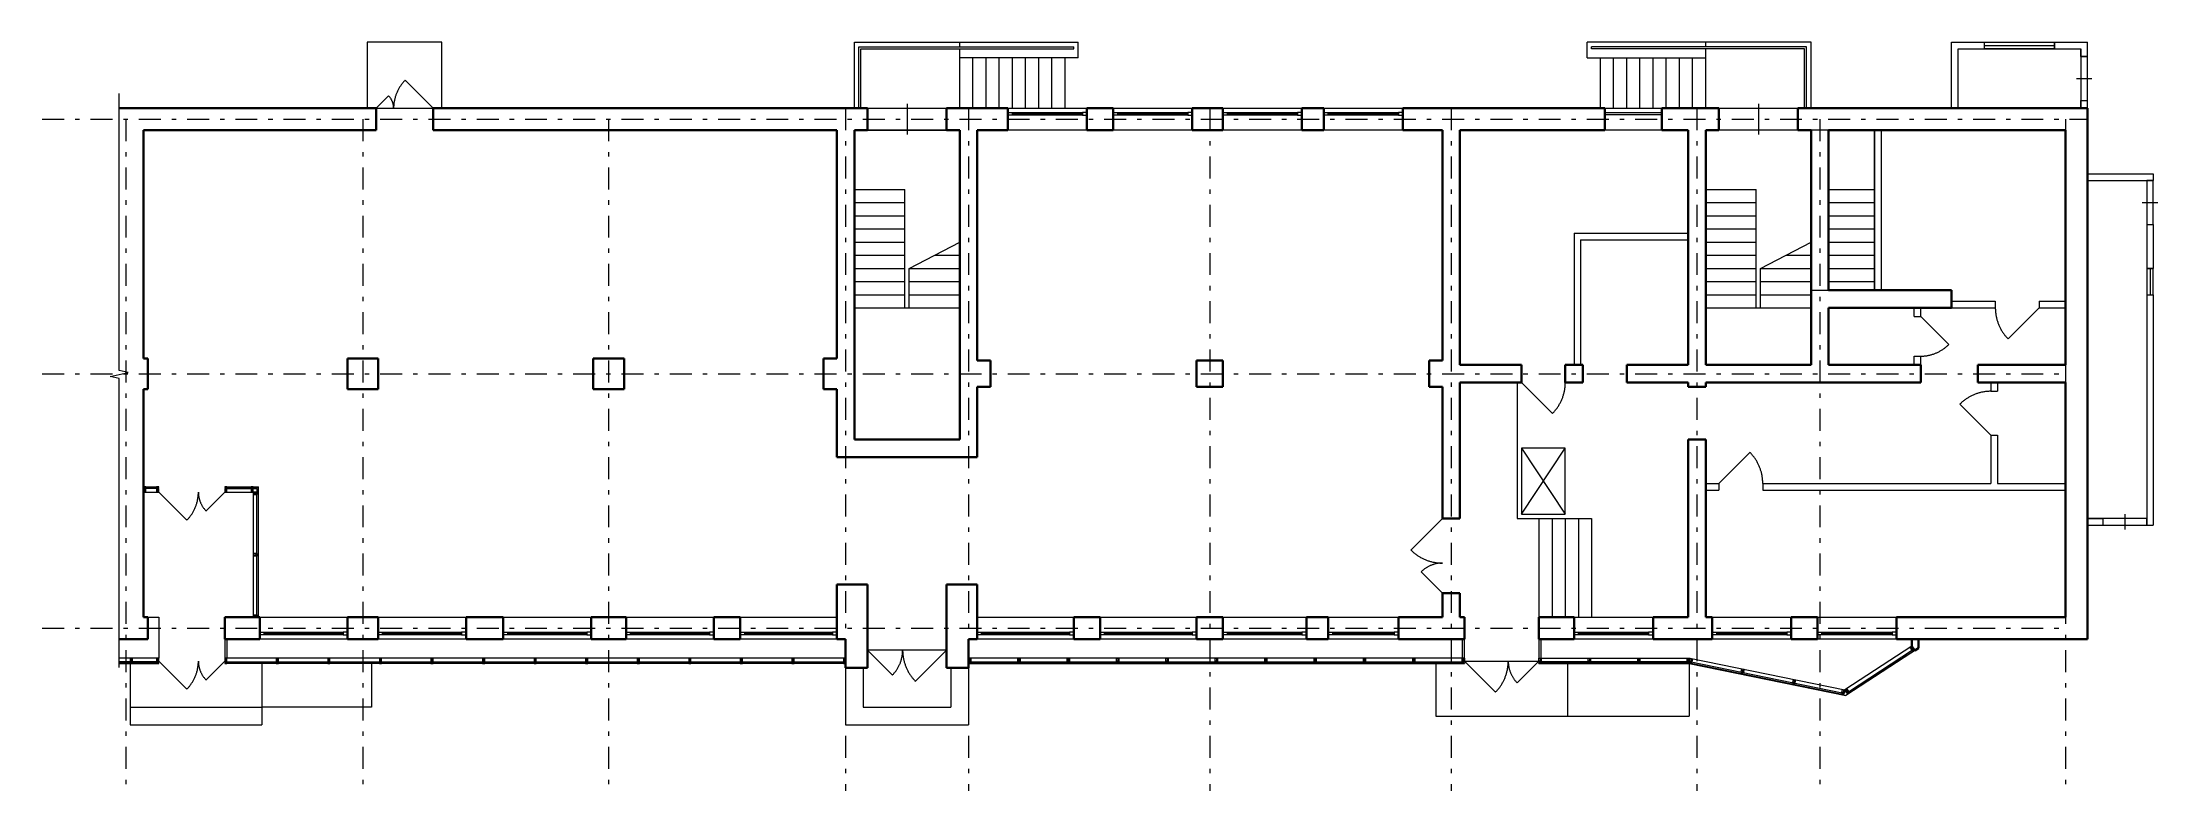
# Model space of a CAD drawing. Header units: metres. Extents: x 3.9 to 52.1, y 10.3 to 27.3.
import ezdxf

# ---------------------------------------------------------------- set-up
doc = ezdxf.new("R2010")
doc.units = ezdxf.units.M
doc.header["$MEASUREMENT"] = 0
doc.linetypes.add('( Dashdot )', pattern=[1.001, 0.5, -0.25, 0.001, -0.25])

msp = doc.modelspace()

# ---------------------------------------------------------------- linework, layer by layer
at = {"lineweight": 13}
for p, q in [((12.976, 27.316), (11.276, 27.316)), ((11.276, 27.316), (11.276, 25.816)), ((12.976, 25.816), (12.976, 27.316)), ((22.376, 25.816), (22.376, 27.316)), ((22.376, 27.316), (27.476, 27.316)), ((22.476, 27.216), (27.376, 27.216)), ((22.476, 25.816), (22.476, 27.216)), ((22.526, 27.166), (27.376, 27.166)), ((22.526, 25.816), (22.526, 27.166)), ((24.776, 27.216), (24.776, 27.316)), ((24.776, 25.816), (24.776, 27.166)), ((27.376, 27.166), (27.376, 27.216)), ((27.476, 26.966), (27.476, 27.316)), ((44.176, 27.316), (39.076, 27.316)), ((39.076, 26.966), (39.076, 27.316)), ((44.076, 27.216), (39.176, 27.216)), ((39.176, 27.166), (39.176, 27.216)), ((44.026, 27.166), (39.176, 27.166)), ((41.776, 27.216), (41.776, 27.316)), ((41.776, 25.816), (41.776, 27.166)), ((44.026, 25.816), (44.026, 27.166)), ((44.076, 25.816), (44.076, 27.216)), ((44.176, 25.816), (44.176, 27.316)), ((47.376, 25.816), (47.376, 27.316)), ((47.376, 27.316), (48.126, 27.316)), ((49.726, 27.316), (50.476, 27.316)), ((50.476, 26.991), (50.476, 27.316)), ((27.476, 26.966), (24.776, 26.966)), ((27.176, 25.816), (27.176, 26.966)), ((39.076, 26.966), (41.776, 26.966)), ((39.376, 25.816), (39.376, 26.966)), ((11.476, 25.816), (11.759, 26.099)), ((12.14, 26.452), (12.776, 25.816)), ((25.876, 25.716), (25.976, 25.716)), ((25.876, 25.656), (25.876, 25.716)), ((25.876, 25.716), (25.876, 25.716)), ((25.976, 25.656), (25.876, 25.656)), ((25.976, 25.716), (25.976, 25.656)), ((27.676, 25.716), (27.576, 25.716)), ((27.576, 25.716), (27.576, 25.656)), ((27.576, 25.656), (27.676, 25.656)), ((27.676, 25.656), (27.676, 25.716)), ((27.676, 25.716), (27.676, 25.716)), ((28.276, 25.716), (28.376, 25.716)), ((28.276, 25.656), (28.276, 25.716)), ((28.276, 25.716), (28.276, 25.716)), ((28.376, 25.656), (28.276, 25.656)), ((28.376, 25.716), (28.376, 25.656)), ((30.076, 25.716), (29.976, 25.716)), ((29.976, 25.716), (29.976, 25.656)), ((29.976, 25.656), (30.076, 25.656)), ((30.076, 25.656), (30.076, 25.716)), ((30.076, 25.716), (30.076, 25.716)), ((30.776, 25.716), (30.876, 25.716)), ((30.776, 25.656), (30.776, 25.716)), ((30.776, 25.716), (30.776, 25.716)), ((30.876, 25.656), (30.776, 25.656)), ((30.876, 25.716), (30.876, 25.656)), ((32.576, 25.716), (32.476, 25.716)), ((32.476, 25.716), (32.476, 25.656)), ((32.476, 25.656), (32.576, 25.656)), ((32.576, 25.656), (32.576, 25.716)), ((32.576, 25.716), (32.576, 25.716)), ((33.076, 25.716), (33.176, 25.716)), ((33.076, 25.656), (33.076, 25.716)), ((33.076, 25.716), (33.076, 25.716)), ((33.176, 25.656), (33.076, 25.656)), ((33.176, 25.716), (33.176, 25.656)), ((34.876, 25.716), (34.776, 25.716)), ((34.776, 25.716), (34.776, 25.656)), ((34.776, 25.656), (34.876, 25.656)), ((34.876, 25.656), (34.876, 25.716)), ((34.876, 25.716), (34.876, 25.716)), ((39.476, 25.716), (40.776, 25.716)), ((39.476, 25.666), (39.476, 25.716)), ((39.476, 25.716), (39.476, 25.716)), ((40.776, 25.666), (39.476, 25.666)), ((40.776, 25.716), (40.776, 25.666)), ((50.476, 25.816), (50.476, 25.991)), ((45.626, 25.316), (45.626, 21.666)), ((45.776, 25.316), (45.776, 21.666)), ((50.476, 24.316), (51.976, 24.316)), ((51.976, 24.316), (51.976, 24.166)), ((22.376, 23.966), (23.526, 23.966)), ((23.526, 21.266), (23.526, 23.966)), ((41.776, 23.966), (42.926, 23.966)), ((42.926, 21.266), (42.926, 23.966)), ((51.976, 23.166), (51.976, 22.166)), ((38.776, 22.966), (38.776, 19.966)), ((38.776, 22.966), (41.376, 22.966)), ((38.926, 22.816), (38.926, 19.966)), ((38.926, 22.816), (41.376, 22.816)), ((23.626, 21.266), (23.626, 22.166)), ((43.026, 21.266), (43.026, 22.166)), ((22.376, 21.266), (24.776, 21.266)), ((41.776, 21.266), (44.176, 21.266)), ((46.526, 21.066), (46.526, 21.266)), ((46.676, 21.066), (46.676, 21.266)), ((47.376, 21.416), (48.376, 21.416)), ((47.376, 21.266), (48.376, 21.266)), ((48.376, 21.416), (48.376, 21.266)), ((49.376, 21.266), (48.669, 20.559)), ((49.376, 21.416), (49.376, 21.266)), ((49.376, 21.416), (49.976, 21.416)), ((49.376, 21.266), (49.976, 21.266)), ((51.976, 21.566), (51.976, 16.316)), ((46.526, 21.066), (46.676, 21.066)), ((46.676, 21.066), (47.313, 20.43)), ((46.526, 19.966), (46.526, 20.166)), ((46.526, 20.166), (46.676, 20.166)), ((46.676, 19.966), (46.676, 20.166)), ((37.476, 19.566), (37.476, 16.466)), ((37.576, 19.566), (38.283, 18.859)), ((48.276, 19.566), (48.276, 19.366)), ((48.276, 19.366), (48.426, 19.366)), ((48.426, 19.566), (48.426, 19.366)), ((48.276, 18.366), (47.569, 19.073)), ((48.276, 18.366), (48.426, 18.366)), ((48.276, 18.366), (48.276, 17.266)), ((48.426, 18.366), (48.426, 17.266)), ((37.576, 18.066), (37.576, 16.566)), ((38.576, 18.066), (37.576, 18.066)), ((37.576, 18.066), (37.576, 18.066)), ((38.576, 16.566), (38.576, 18.066)), ((42.076, 17.266), (42.783, 17.973)), ((6.176, 17.186), (6.526, 17.186)), ((6.176, 17.066), (6.526, 17.066)), ((6.216, 17.176), (6.486, 17.176)), ((6.216, 17.151), (6.216, 17.176)), ((6.216, 17.176), (6.216, 17.176)), ((6.486, 17.151), (6.216, 17.151)), ((6.486, 17.176), (6.486, 17.151)), ((6.526, 17.066), (7.163, 16.43)), ((8.026, 17.066), (7.602, 16.642)), ((8.026, 17.186), (8.796, 17.186)), ((8.026, 17.066), (8.676, 17.066)), ((8.066, 17.176), (8.066, 17.151)), ((8.636, 17.176), (8.066, 17.176)), ((8.066, 17.176), (8.066, 17.176)), ((8.066, 17.151), (8.636, 17.151)), ((8.636, 17.151), (8.636, 17.176)), ((8.786, 17.176), (8.666, 17.176)), ((8.666, 17.176), (8.666, 17.151)), ((8.666, 17.151), (8.761, 17.151)), ((8.676, 17.066), (8.676, 14.216)), ((8.761, 17.151), (8.761, 17.056)), ((8.761, 17.056), (8.786, 17.056)), ((8.761, 17.026), (8.786, 17.026)), ((8.761, 14.256), (8.761, 17.026)), ((8.761, 17.026), (8.761, 17.026)), ((8.786, 17.056), (8.786, 17.176)), ((8.786, 17.026), (8.786, 14.256)), ((8.796, 14.216), (8.796, 17.186)), ((41.776, 17.266), (42.076, 17.266)), ((41.776, 17.116), (42.076, 17.116)), ((42.076, 17.266), (42.076, 17.116)), ((43.076, 17.266), (43.076, 17.116)), ((43.076, 17.266), (48.276, 17.266)), ((43.076, 17.116), (49.976, 17.116)), ((48.426, 17.266), (49.976, 17.266)), ((35.776, 16.466), (35.059, 15.749)), ((37.476, 16.466), (39.176, 16.466)), ((37.576, 16.566), (38.576, 16.566)), ((37.976, 16.466), (37.976, 14.216)), ((39.176, 16.466), (39.176, 14.216)), ((50.476, 16.316), (50.826, 16.316)), ((35.776, 14.766), (35.291, 15.251)), ((6.276, 14.216), (6.526, 14.216)), ((6.526, 14.216), (6.526, 13.286)), ((8.786, 14.256), (8.761, 14.256)), ((38.776, 14.216), (39.176, 14.216)), ((8.026, 13.716), (8.026, 13.286)), ((8.076, 13.716), (8.076, 13.286)), ((8.826, 13.876), (8.926, 13.876)), ((8.826, 13.816), (8.826, 13.876)), ((8.826, 13.876), (8.826, 13.876)), ((8.926, 13.816), (8.826, 13.816)), ((8.926, 13.876), (8.926, 13.816)), ((10.826, 13.876), (10.726, 13.876)), ((10.726, 13.876), (10.726, 13.816)), ((10.726, 13.816), (10.826, 13.816)), ((10.826, 13.816), (10.826, 13.876)), ((10.826, 13.876), (10.826, 13.876)), ((11.526, 13.876), (11.626, 13.876)), ((11.526, 13.816), (11.526, 13.876)), ((11.526, 13.876), (11.526, 13.876)), ((11.626, 13.816), (11.526, 13.816)), ((11.626, 13.876), (11.626, 13.816)), ((13.526, 13.876), (13.426, 13.876)), ((13.426, 13.876), (13.426, 13.816)), ((13.426, 13.816), (13.526, 13.816)), ((13.526, 13.816), (13.526, 13.876)), ((13.526, 13.876), (13.526, 13.876)), ((14.376, 13.876), (14.476, 13.876)), ((14.376, 13.816), (14.376, 13.876)), ((14.376, 13.876), (14.376, 13.876)), ((14.476, 13.816), (14.376, 13.816)), ((14.476, 13.876), (14.476, 13.816)), ((16.376, 13.876), (16.276, 13.876)), ((16.276, 13.876), (16.276, 13.816)), ((16.276, 13.816), (16.376, 13.816)), ((16.376, 13.816), (16.376, 13.876)), ((16.376, 13.876), (16.376, 13.876)), ((17.176, 13.876), (17.276, 13.876)), ((17.176, 13.816), (17.176, 13.876)), ((17.176, 13.876), (17.176, 13.876)), ((17.276, 13.816), (17.176, 13.816)), ((17.276, 13.876), (17.276, 13.816)), ((19.176, 13.876), (19.076, 13.876)), ((19.076, 13.876), (19.076, 13.816)), ((19.076, 13.816), (19.176, 13.816)), ((19.176, 13.816), (19.176, 13.876)), ((19.176, 13.876), (19.176, 13.876)), ((19.776, 13.876), (19.876, 13.876)), ((19.776, 13.816), (19.776, 13.876)), ((19.776, 13.876), (19.776, 13.876)), ((19.876, 13.816), (19.776, 13.816)), ((19.876, 13.876), (19.876, 13.816)), ((21.976, 13.876), (21.876, 13.876)), ((21.876, 13.876), (21.876, 13.816)), ((21.876, 13.816), (21.976, 13.816)), ((21.976, 13.816), (21.976, 13.876)), ((21.976, 13.876), (21.976, 13.876)), ((25.176, 13.876), (25.276, 13.876)), ((25.176, 13.816), (25.176, 13.876)), ((25.176, 13.876), (25.176, 13.876)), ((25.276, 13.816), (25.176, 13.816)), ((25.276, 13.876), (25.276, 13.816)), ((27.376, 13.876), (27.276, 13.876)), ((27.276, 13.876), (27.276, 13.816)), ((27.276, 13.816), (27.376, 13.816)), ((27.376, 13.816), (27.376, 13.876)), ((27.376, 13.876), (27.376, 13.876)), ((27.976, 13.876), (28.076, 13.876)), ((27.976, 13.816), (27.976, 13.876)), ((27.976, 13.876), (27.976, 13.876)), ((28.076, 13.816), (27.976, 13.816)), ((28.076, 13.876), (28.076, 13.816)), ((30.176, 13.876), (30.076, 13.876)), ((30.076, 13.876), (30.076, 13.816)), ((30.076, 13.816), (30.176, 13.816)), ((30.176, 13.816), (30.176, 13.876)), ((30.176, 13.876), (30.176, 13.876)), ((30.776, 13.876), (30.876, 13.876)), ((30.776, 13.816), (30.776, 13.876)), ((30.776, 13.876), (30.776, 13.876)), ((30.876, 13.816), (30.776, 13.816)), ((30.876, 13.876), (30.876, 13.816)), ((32.676, 13.876), (32.576, 13.876)), ((32.576, 13.876), (32.576, 13.816)), ((32.576, 13.816), (32.676, 13.816)), ((32.676, 13.816), (32.676, 13.876)), ((32.676, 13.876), (32.676, 13.876)), ((33.176, 13.876), (33.276, 13.876)), ((33.176, 13.816), (33.176, 13.876)), ((33.176, 13.876), (33.176, 13.876)), ((33.276, 13.816), (33.176, 13.816)), ((33.276, 13.876), (33.276, 13.816)), ((34.776, 13.876), (34.676, 13.876)), ((34.676, 13.876), (34.676, 13.816)), ((34.676, 13.816), (34.776, 13.816)), ((34.776, 13.816), (34.776, 13.876)), ((34.776, 13.876), (34.776, 13.876)), ((36.276, 13.716), (36.226, 13.716)), ((36.226, 13.716), (36.226, 13.286)), ((36.276, 13.286), (36.276, 13.716)), ((38.026, 13.716), (37.976, 13.716)), ((37.976, 13.716), (37.976, 13.286)), ((38.026, 13.286), (38.026, 13.716)), ((38.776, 13.876), (38.876, 13.876)), ((38.776, 13.816), (38.776, 13.876)), ((38.776, 13.876), (38.776, 13.876)), ((38.876, 13.816), (38.776, 13.816)), ((38.876, 13.876), (38.876, 13.816)), ((40.576, 13.876), (40.476, 13.876)), ((40.476, 13.876), (40.476, 13.816)), ((40.476, 13.816), (40.576, 13.816)), ((40.576, 13.816), (40.576, 13.876)), ((40.576, 13.876), (40.576, 13.876)), ((41.926, 13.876), (42.026, 13.876)), ((41.926, 13.816), (41.926, 13.876)), ((41.926, 13.876), (41.926, 13.876)), ((42.026, 13.816), (41.926, 13.816)), ((42.026, 13.876), (42.026, 13.816)), ((43.726, 13.876), (43.626, 13.876)), ((43.626, 13.876), (43.626, 13.816)), ((43.626, 13.816), (43.726, 13.816)), ((43.726, 13.816), (43.726, 13.876)), ((43.726, 13.876), (43.726, 13.876)), ((44.326, 13.876), (44.426, 13.876)), ((44.326, 13.816), (44.326, 13.876)), ((44.326, 13.876), (44.326, 13.876)), ((44.426, 13.816), (44.326, 13.816)), ((44.426, 13.876), (44.426, 13.816)), ((46.477, 13.562), (44.946, 12.562)), ((46.626, 13.516), (44.97, 12.434)), ((46.126, 13.876), (46.026, 13.876)), ((46.026, 13.876), (46.026, 13.816)), ((46.026, 13.816), (46.126, 13.816)), ((46.126, 13.816), (46.126, 13.876)), ((46.126, 13.876), (46.126, 13.876)), ((6.476, 13.286), (5.62, 13.286)), ((5.62, 13.166), (6.476, 13.166)), ((5.875, 13.166), (5.875, 11.766)), ((5.915, 13.201), (5.915, 13.176)), ((6.486, 13.201), (5.915, 13.201)), ((5.915, 13.201), (5.915, 13.201)), ((5.915, 13.176), (6.486, 13.176)), ((6.486, 13.176), (6.486, 13.201)), ((6.526, 13.216), (7.163, 12.58)), ((8.026, 13.216), (7.602, 12.792)), ((22.176, 13.286), (8.026, 13.286)), ((22.176, 13.166), (8.026, 13.166)), ((8.066, 13.176), (8.066, 13.201)), ((8.066, 13.201), (22.136, 13.201)), ((22.136, 13.176), (8.066, 13.176)), ((8.875, 13.166), (8.875, 11.766)), ((11.375, 13.166), (11.375, 12.166)), ((22.136, 13.201), (22.136, 13.176)), ((22.136, 13.201), (22.136, 13.201)), ((22.176, 13.066), (22.176, 11.766)), ((22.576, 13.066), (22.576, 12.166)), ((22.676, 13.466), (23.242, 12.9)), ((24.476, 13.466), (23.769, 12.759)), ((24.576, 13.066), (24.576, 12.166)), ((36.276, 13.286), (24.976, 13.286)), ((24.976, 13.166), (36.276, 13.166)), ((24.976, 13.066), (24.976, 11.766)), ((25.016, 13.176), (25.016, 13.201)), ((25.016, 13.201), (36.236, 13.201)), ((36.236, 13.176), (25.016, 13.176)), ((35.626, 13.166), (35.626, 11.966)), ((36.226, 13.286), (36.276, 13.286)), ((36.226, 13.286), (36.226, 13.286)), ((36.236, 13.201), (36.236, 13.176)), ((36.236, 13.201), (36.236, 13.201)), ((36.276, 13.216), (36.983, 12.509)), ((37.976, 13.216), (37.481, 12.721)), ((37.976, 13.286), (41.413, 13.286)), ((37.976, 13.286), (38.026, 13.286)), ((37.976, 13.286), (37.976, 13.286)), ((37.976, 13.166), (41.401, 13.166)), ((38.016, 13.201), (38.016, 13.176)), ((41.361, 13.201), (38.016, 13.201)), ((38.016, 13.201), (38.016, 13.201)), ((38.016, 13.176), (41.361, 13.176)), ((38.626, 13.166), (38.626, 11.966)), ((41.361, 13.176), (41.361, 13.201)), ((41.401, 13.166), (44.97, 12.434)), ((41.401, 13.166), (41.401, 11.966)), ((41.413, 13.286), (44.946, 12.562)), ((41.447, 13.192), (41.442, 13.168)), ((41.442, 13.168), (44.884, 12.462)), ((44.889, 12.487), (41.447, 13.192)), ((41.447, 13.192), (41.447, 13.192)), ((46.49, 13.469), (45.027, 12.513)), ((45.04, 12.492), (46.504, 13.448)), ((46.504, 13.448), (46.49, 13.469)), ((5.875, 12.166), (8.875, 12.166)), ((11.375, 12.166), (8.875, 12.166)), ((22.576, 12.166), (24.576, 12.166)), ((44.884, 12.462), (44.889, 12.487)), ((45.027, 12.513), (45.04, 12.492)), ((45.027, 12.513), (45.027, 12.513)), ((5.875, 11.766), (8.875, 11.766)), ((22.176, 11.766), (24.976, 11.766)), ((35.626, 11.966), (41.401, 11.966))]:
    msp.add_line(p, q, dxfattribs=at)
at = {"color": 7, "lineweight": 13}
for p, q in [((47.526, 27.166), (48.126, 27.166)), ((47.526, 25.816), (47.526, 27.166)), ((48.126, 27.166), (48.126, 27.316)), ((49.726, 27.166), (49.726, 27.316)), ((49.726, 27.166), (50.326, 27.166)), ((50.326, 26.991), (50.326, 27.166)), ((50.326, 26.991), (50.476, 26.991)), ((50.326, 25.816), (50.326, 25.991)), ((50.326, 25.991), (50.476, 25.991)), ((50.476, 24.166), (51.976, 24.166)), ((44.576, 23.966), (45.626, 23.966)), ((51.826, 23.166), (51.826, 22.166)), ((51.826, 23.166), (51.976, 23.166)), ((51.826, 22.166), (51.976, 22.166)), ((51.826, 21.566), (51.976, 21.566)), ((51.826, 21.566), (51.826, 16.316)), ((50.476, 16.466), (50.826, 16.466)), ((50.826, 16.466), (50.826, 16.316)), ((51.826, 16.316), (51.976, 16.316))]:
    msp.add_line(p, q, dxfattribs=at)
at = {"color": 252, "lineweight": 0}
for p, q in [((47.526, 27.166), (50.326, 27.166)), ((47.526, 25.816), (47.526, 27.166)), ((47.526, 27.166), (47.526, 27.166)), ((50.326, 27.166), (50.326, 25.816)), ((50.326, 25.816), (47.526, 25.816)), ((22.376, 25.316), (24.776, 25.316)), ((22.376, 18.266), (22.376, 25.316)), ((22.376, 25.316), (22.376, 25.316)), ((24.776, 25.316), (24.776, 18.266)), ((41.776, 25.316), (41.776, 19.966)), ((45.626, 25.316), (41.776, 25.316)), ((41.776, 25.316), (41.776, 25.316)), ((41.776, 25.316), (41.776, 25.316)), ((45.626, 21.666), (45.626, 25.316)), ((50.476, 24.166), (51.826, 24.166)), ((50.476, 16.466), (50.476, 24.166)), ((50.476, 24.166), (50.476, 24.166)), ((51.826, 24.166), (51.826, 16.466)), ((44.176, 19.966), (44.176, 21.666)), ((44.176, 21.666), (45.626, 21.666)), ((41.776, 19.966), (44.176, 19.966)), ((24.776, 18.266), (22.376, 18.266)), ((51.826, 16.466), (50.476, 16.466))]:
    msp.add_line(p, q, dxfattribs=at)
at = {"color": 7, "lineweight": 0}
for p, q in [((48.126, 27.316), (49.726, 27.316)), ((48.126, 27.166), (48.126, 27.316)), ((48.126, 27.316), (48.126, 27.316)), ((48.126, 27.241), (49.726, 27.241)), ((49.726, 27.166), (48.126, 27.166)), ((49.726, 27.316), (49.726, 27.166)), ((50.326, 26.991), (50.326, 25.991)), ((50.475, 26.991), (50.326, 26.991)), ((50.326, 26.991), (50.326, 26.991)), ((50.475, 25.991), (50.475, 26.991)), ((50.226, 26.491), (50.575, 26.491)), ((50.326, 25.991), (50.475, 25.991)), ((51.976, 24.166), (51.826, 24.166)), ((51.826, 24.166), (51.826, 23.166)), ((51.976, 23.166), (51.976, 24.166)), ((44.576, 23.666), (45.626, 23.666)), ((51.726, 23.666), (52.076, 23.666)), ((44.576, 23.366), (45.626, 23.366)), ((51.826, 23.166), (51.976, 23.166)), ((51.826, 23.166), (51.826, 23.166)), ((44.576, 23.066), (45.626, 23.066)), ((44.576, 22.766), (45.626, 22.766)), ((44.576, 22.466), (45.626, 22.466)), ((44.576, 22.166), (45.626, 22.166)), ((44.576, 21.866), (45.626, 21.866)), ((51.826, 22.166), (51.826, 21.566)), ((51.976, 22.166), (51.826, 22.166)), ((51.826, 22.166), (51.826, 22.166)), ((51.901, 22.166), (51.901, 21.566)), ((51.976, 21.566), (51.976, 22.166)), ((51.826, 21.566), (51.976, 21.566)), ((51.826, 16.466), (50.826, 16.466)), ((50.826, 16.466), (50.826, 16.316)), ((51.326, 16.566), (51.326, 16.216)), ((51.826, 16.316), (51.826, 16.466)), ((50.826, 16.316), (51.826, 16.316)), ((50.826, 16.316), (50.826, 16.316))]:
    msp.add_line(p, q, dxfattribs=at)
at = {"lineweight": 0}
for p, q in [((25.076, 25.816), (25.076, 26.966)), ((25.376, 25.816), (25.376, 26.966)), ((25.676, 25.816), (25.676, 26.966)), ((25.976, 25.816), (25.976, 26.966)), ((26.276, 25.816), (26.276, 26.966)), ((26.576, 25.816), (26.576, 26.966)), ((26.876, 25.816), (26.876, 26.966)), ((39.676, 25.816), (39.676, 26.966)), ((39.976, 25.816), (39.976, 26.966)), ((40.276, 25.816), (40.276, 26.966)), ((40.576, 25.816), (40.576, 26.966)), ((40.876, 25.816), (40.876, 26.966)), ((41.176, 25.816), (41.176, 26.966)), ((41.476, 25.816), (41.476, 26.966)), ((5.62, 19.839), (5.62, 26.15)), ((11.767, 26.09), (11.759, 26.099)), ((11.775, 26.082), (11.767, 26.09)), ((11.783, 26.073), (11.775, 26.082)), ((11.79, 26.064), (11.783, 26.073)), ((11.797, 26.055), (11.79, 26.064)), ((11.804, 26.045), (11.797, 26.055)), ((11.81, 26.036), (11.804, 26.045)), ((11.817, 26.026), (11.81, 26.036)), ((11.904, 26.038), (11.9, 26.021)), ((11.908, 26.054), (11.904, 26.038)), ((11.913, 26.071), (11.908, 26.054)), ((11.918, 26.087), (11.913, 26.071)), ((11.923, 26.104), (11.918, 26.087)), ((11.929, 26.12), (11.923, 26.104)), ((11.935, 26.136), (11.929, 26.12)), ((11.941, 26.152), (11.935, 26.136)), ((11.948, 26.168), (11.941, 26.152)), ((11.955, 26.184), (11.948, 26.168)), ((11.962, 26.2), (11.955, 26.184)), ((11.97, 26.215), (11.962, 26.2)), ((11.977, 26.231), (11.97, 26.215)), ((11.986, 26.246), (11.977, 26.231)), ((11.994, 26.261), (11.986, 26.246)), ((12.003, 26.276), (11.994, 26.261)), ((12.012, 26.291), (12.003, 26.276)), ((12.021, 26.305), (12.012, 26.291)), ((12.03, 26.32), (12.021, 26.305)), ((12.04, 26.334), (12.03, 26.32)), ((12.05, 26.348), (12.04, 26.334)), ((12.06, 26.362), (12.05, 26.348)), ((12.071, 26.375), (12.06, 26.362)), ((12.082, 26.389), (12.071, 26.375)), ((12.093, 26.402), (12.082, 26.389)), ((12.104, 26.415), (12.093, 26.402)), ((12.116, 26.428), (12.104, 26.415)), ((12.128, 26.44), (12.116, 26.428)), ((12.14, 26.452), (12.128, 26.44)), ((11.476, 25.816), (12.776, 25.816)), ((11.823, 26.016), (11.817, 26.026)), ((11.828, 26.006), (11.823, 26.016)), ((11.834, 25.995), (11.828, 26.006)), ((11.839, 25.985), (11.834, 25.995)), ((11.843, 25.974), (11.839, 25.985)), ((11.848, 25.964), (11.843, 25.974)), ((11.852, 25.953), (11.848, 25.964)), ((11.856, 25.942), (11.852, 25.953)), ((11.859, 25.931), (11.856, 25.942)), ((11.863, 25.919), (11.859, 25.931)), ((11.865, 25.908), (11.863, 25.919)), ((11.868, 25.897), (11.865, 25.908)), ((11.87, 25.885), (11.868, 25.897)), ((11.872, 25.874), (11.87, 25.885)), ((11.873, 25.862), (11.872, 25.874)), ((11.875, 25.851), (11.873, 25.862)), ((11.876, 25.839), (11.875, 25.851)), ((11.877, 25.85), (11.876, 25.833)), ((11.876, 25.828), (11.876, 25.839)), ((11.876, 25.833), (11.876, 25.816)), ((11.876, 25.816), (11.876, 25.828)), ((11.878, 25.868), (11.877, 25.85)), ((11.879, 25.885), (11.878, 25.868)), ((11.88, 25.902), (11.879, 25.885)), ((11.882, 25.919), (11.88, 25.902)), ((11.884, 25.936), (11.882, 25.919)), ((11.887, 25.953), (11.884, 25.936)), ((11.89, 25.97), (11.887, 25.953)), ((11.893, 25.987), (11.89, 25.97)), ((11.896, 26.004), (11.893, 25.987)), ((11.9, 26.021), (11.896, 26.004)), ((22.676, 25.816), (24.476, 25.816)), ((22.676, 25.316), (22.676, 25.816)), ((22.676, 25.816), (22.676, 25.816)), ((23.576, 25.916), (23.576, 25.216)), ((24.476, 25.816), (24.476, 25.316)), ((25.876, 25.816), (27.676, 25.816)), ((25.876, 25.316), (25.876, 25.816)), ((25.876, 25.816), (25.876, 25.816)), ((25.976, 25.716), (27.576, 25.716)), ((25.976, 25.656), (25.976, 25.716)), ((25.976, 25.716), (25.976, 25.716)), ((25.976, 25.686), (27.576, 25.686)), ((27.576, 25.656), (25.976, 25.656)), ((27.576, 25.716), (27.576, 25.656)), ((27.676, 25.816), (27.676, 25.316)), ((28.276, 25.816), (30.076, 25.816)), ((28.276, 25.316), (28.276, 25.816)), ((28.276, 25.816), (28.276, 25.816)), ((28.376, 25.716), (29.976, 25.716)), ((28.376, 25.656), (28.376, 25.716)), ((28.376, 25.716), (28.376, 25.716)), ((28.376, 25.686), (29.976, 25.686)), ((29.976, 25.656), (28.376, 25.656)), ((29.976, 25.716), (29.976, 25.656)), ((30.076, 25.816), (30.076, 25.316)), ((30.776, 25.816), (32.576, 25.816)), ((30.776, 25.316), (30.776, 25.816)), ((30.776, 25.816), (30.776, 25.816)), ((30.876, 25.716), (32.476, 25.716)), ((30.876, 25.656), (30.876, 25.716)), ((30.876, 25.716), (30.876, 25.716)), ((30.876, 25.686), (32.476, 25.686)), ((32.476, 25.656), (30.876, 25.656)), ((32.476, 25.716), (32.476, 25.656)), ((32.576, 25.816), (32.576, 25.316)), ((33.076, 25.816), (34.876, 25.816)), ((33.076, 25.316), (33.076, 25.816)), ((33.076, 25.816), (33.076, 25.816)), ((33.176, 25.716), (34.776, 25.716)), ((33.176, 25.656), (33.176, 25.716)), ((33.176, 25.716), (33.176, 25.716)), ((33.176, 25.686), (34.776, 25.686)), ((34.776, 25.656), (33.176, 25.656)), ((34.776, 25.716), (34.776, 25.656)), ((34.876, 25.816), (34.876, 25.316)), ((39.476, 25.816), (40.776, 25.816)), ((39.476, 25.316), (39.476, 25.816)), ((39.476, 25.816), (39.476, 25.816)), ((40.776, 25.816), (40.776, 25.316)), ((42.076, 25.816), (43.876, 25.816)), ((42.076, 25.316), (42.076, 25.816)), ((42.076, 25.816), (42.076, 25.816)), ((42.976, 25.916), (42.976, 25.216)), ((43.876, 25.816), (43.876, 25.316)), ((24.476, 25.316), (22.676, 25.316)), ((27.676, 25.316), (25.876, 25.316)), ((30.076, 25.316), (28.276, 25.316)), ((32.576, 25.316), (30.776, 25.316)), ((34.876, 25.316), (33.076, 25.316)), ((40.776, 25.316), (39.476, 25.316)), ((43.876, 25.316), (42.076, 25.316)), ((22.376, 23.666), (23.526, 23.666)), ((41.776, 23.666), (42.926, 23.666)), ((22.376, 23.366), (23.526, 23.366)), ((41.776, 23.366), (42.926, 23.366)), ((22.376, 23.066), (23.526, 23.066)), ((22.376, 22.766), (23.526, 22.766)), ((23.626, 22.166), (24.776, 22.766)), ((41.776, 23.066), (42.926, 23.066)), ((41.776, 22.766), (42.926, 22.766)), ((43.026, 22.166), (44.176, 22.766)), ((22.376, 22.466), (23.526, 22.466)), ((24.201, 22.466), (24.776, 22.466)), ((41.776, 22.466), (42.926, 22.466)), ((43.601, 22.466), (44.176, 22.466)), ((22.376, 22.166), (23.526, 22.166)), ((22.376, 21.866), (23.526, 21.866)), ((23.626, 22.166), (24.776, 22.166)), ((23.626, 21.866), (24.776, 21.866)), ((41.776, 22.166), (42.926, 22.166)), ((41.776, 21.866), (42.926, 21.866)), ((43.026, 22.166), (44.176, 22.166)), ((43.026, 21.866), (44.176, 21.866)), ((22.376, 21.566), (23.526, 21.566)), ((23.626, 21.566), (24.776, 21.566)), ((41.776, 21.566), (42.926, 21.566)), ((43.026, 21.566), (44.176, 21.566)), ((48.376, 21.266), (48.376, 21.248)), ((48.376, 21.248), (48.377, 21.229)), ((48.377, 21.229), (48.378, 21.211)), ((48.378, 21.211), (48.379, 21.193)), ((48.379, 21.193), (48.38, 21.175)), ((48.38, 21.175), (48.382, 21.157)), ((48.382, 21.157), (48.384, 21.138)), ((48.384, 21.138), (48.387, 21.12)), ((48.387, 21.12), (48.39, 21.102)), ((48.39, 21.102), (48.393, 21.084)), ((48.393, 21.084), (48.396, 21.066)), ((48.396, 21.066), (48.4, 21.049)), ((48.4, 21.049), (48.404, 21.031)), ((48.404, 21.031), (48.409, 21.013)), ((48.409, 21.013), (48.413, 20.995)), ((48.413, 20.995), (48.419, 20.978)), ((48.419, 20.978), (48.424, 20.96)), ((48.424, 20.96), (48.43, 20.943)), ((48.43, 20.943), (48.436, 20.926)), ((48.436, 20.926), (48.442, 20.909)), ((48.442, 20.909), (48.449, 20.892)), ((48.449, 20.892), (48.456, 20.875)), ((48.456, 20.875), (48.463, 20.858)), ((48.463, 20.858), (48.471, 20.841)), ((48.471, 20.841), (48.479, 20.825)), ((48.479, 20.825), (48.487, 20.809)), ((48.487, 20.809), (48.495, 20.793)), ((48.495, 20.793), (48.504, 20.777)), ((48.504, 20.777), (48.513, 20.761)), ((48.513, 20.761), (48.523, 20.745)), ((48.523, 20.745), (48.532, 20.73)), ((48.532, 20.73), (48.542, 20.714)), ((47.044, 20.245), (47.06, 20.252)), ((47.06, 20.252), (47.076, 20.259)), ((47.076, 20.259), (47.091, 20.267)), ((47.091, 20.267), (47.106, 20.275)), ((47.106, 20.275), (47.121, 20.284)), ((47.121, 20.284), (47.136, 20.292)), ((47.136, 20.292), (47.151, 20.301)), ((47.151, 20.301), (47.165, 20.311)), ((47.165, 20.311), (47.18, 20.32)), ((47.18, 20.32), (47.194, 20.33)), ((47.194, 20.33), (47.208, 20.34)), ((47.208, 20.34), (47.222, 20.35)), ((47.222, 20.35), (47.235, 20.361)), ((47.235, 20.361), (47.249, 20.372)), ((47.249, 20.372), (47.262, 20.383)), ((47.262, 20.383), (47.275, 20.394)), ((47.275, 20.394), (47.288, 20.406)), ((47.288, 20.406), (47.3, 20.417)), ((47.3, 20.417), (47.313, 20.43)), ((48.542, 20.714), (48.552, 20.699)), ((48.552, 20.699), (48.563, 20.684)), ((48.563, 20.684), (48.574, 20.669)), ((48.574, 20.669), (48.585, 20.655)), ((48.585, 20.655), (48.596, 20.64)), ((48.596, 20.64), (48.608, 20.626)), ((48.608, 20.626), (48.619, 20.612)), ((48.619, 20.612), (48.631, 20.599)), ((48.631, 20.599), (48.644, 20.585)), ((48.644, 20.585), (48.656, 20.572)), ((48.656, 20.572), (48.669, 20.559)), ((5.414, 19.703), (5.826, 19.793)), ((5.826, 19.793), (5.62, 19.839)), ((46.676, 20.166), (46.693, 20.166)), ((46.693, 20.166), (46.711, 20.167)), ((46.711, 20.167), (46.728, 20.167)), ((46.728, 20.167), (46.745, 20.169)), ((46.745, 20.169), (46.762, 20.17)), ((46.762, 20.17), (46.779, 20.172)), ((46.779, 20.172), (46.797, 20.174)), ((46.797, 20.174), (46.814, 20.176)), ((46.814, 20.176), (46.831, 20.179)), ((46.831, 20.179), (46.848, 20.182)), ((46.848, 20.182), (46.864, 20.186)), ((46.864, 20.186), (46.881, 20.19)), ((46.881, 20.19), (46.898, 20.194)), ((46.898, 20.194), (46.915, 20.198)), ((46.915, 20.198), (46.931, 20.203)), ((46.931, 20.203), (46.948, 20.208)), ((46.948, 20.208), (46.964, 20.213)), ((46.964, 20.213), (46.98, 20.219)), ((46.98, 20.219), (46.997, 20.225)), ((46.997, 20.225), (47.013, 20.231)), ((47.013, 20.231), (47.029, 20.238)), ((47.029, 20.238), (47.044, 20.245)), ((5.62, 19.657), (5.414, 19.703)), ((5.62, 13.074), (5.62, 19.657)), ((38.534, 19.278), (38.539, 19.295)), ((38.539, 19.295), (38.544, 19.313)), ((38.544, 19.313), (38.548, 19.331)), ((38.548, 19.331), (38.552, 19.349)), ((38.552, 19.349), (38.556, 19.366)), ((38.556, 19.366), (38.56, 19.384)), ((38.56, 19.384), (38.563, 19.402)), ((38.563, 19.402), (38.566, 19.42)), ((38.566, 19.42), (38.568, 19.438)), ((38.568, 19.438), (38.57, 19.457)), ((38.57, 19.457), (38.572, 19.475)), ((38.572, 19.475), (38.574, 19.493)), ((38.574, 19.493), (38.575, 19.511)), ((38.575, 19.511), (38.576, 19.529)), ((38.576, 19.548), (38.576, 19.566)), ((38.576, 19.529), (38.576, 19.548)), ((47.885, 19.286), (47.868, 19.279)), ((47.902, 19.293), (47.885, 19.286)), ((47.919, 19.3), (47.902, 19.293)), ((47.936, 19.306), (47.919, 19.3)), ((47.953, 19.312), (47.936, 19.306)), ((47.971, 19.318), (47.953, 19.312)), ((47.988, 19.324), (47.971, 19.318)), ((48.006, 19.329), (47.988, 19.324)), ((48.023, 19.333), (48.006, 19.329)), ((48.041, 19.338), (48.023, 19.333)), ((48.059, 19.342), (48.041, 19.338)), ((48.077, 19.346), (48.059, 19.342)), ((48.095, 19.349), (48.077, 19.346)), ((48.113, 19.352), (48.095, 19.349)), ((48.131, 19.355), (48.113, 19.352)), ((48.149, 19.358), (48.131, 19.355)), ((48.167, 19.36), (48.149, 19.358)), ((48.185, 19.362), (48.167, 19.36)), ((48.203, 19.363), (48.185, 19.362)), ((48.221, 19.364), (48.203, 19.363)), ((48.24, 19.365), (48.221, 19.364)), ((48.258, 19.366), (48.24, 19.365)), ((48.276, 19.366), (48.258, 19.366)), ((38.283, 18.859), (38.296, 18.872)), ((38.296, 18.872), (38.309, 18.885)), ((38.309, 18.885), (38.321, 18.899)), ((38.321, 18.899), (38.333, 18.912)), ((38.333, 18.912), (38.345, 18.926)), ((38.345, 18.926), (38.356, 18.94)), ((38.356, 18.94), (38.368, 18.955)), ((38.368, 18.955), (38.379, 18.969)), ((38.379, 18.969), (38.389, 18.984)), ((38.389, 18.984), (38.4, 18.999)), ((38.4, 18.999), (38.41, 19.014)), ((38.41, 19.014), (38.42, 19.03)), ((38.42, 19.03), (38.43, 19.045)), ((38.43, 19.045), (38.439, 19.061)), ((38.439, 19.061), (38.448, 19.077)), ((38.448, 19.077), (38.457, 19.093)), ((38.457, 19.093), (38.466, 19.109)), ((38.466, 19.109), (38.474, 19.125)), ((38.474, 19.125), (38.482, 19.141)), ((38.482, 19.141), (38.489, 19.158)), ((38.489, 19.158), (38.497, 19.175)), ((38.497, 19.175), (38.504, 19.192)), ((38.504, 19.192), (38.51, 19.209)), ((38.51, 19.209), (38.517, 19.226)), ((38.517, 19.226), (38.523, 19.243)), ((38.523, 19.243), (38.528, 19.26)), ((38.528, 19.26), (38.534, 19.278)), ((47.582, 19.086), (47.569, 19.073)), ((47.595, 19.098), (47.582, 19.086)), ((47.609, 19.111), (47.595, 19.098)), ((47.623, 19.123), (47.609, 19.111)), ((47.637, 19.135), (47.623, 19.123)), ((47.651, 19.146), (47.637, 19.135)), ((47.665, 19.157), (47.651, 19.146)), ((47.68, 19.168), (47.665, 19.157)), ((47.694, 19.179), (47.68, 19.168)), ((47.709, 19.19), (47.694, 19.179)), ((47.724, 19.2), (47.709, 19.19)), ((47.74, 19.21), (47.724, 19.2)), ((47.755, 19.22), (47.74, 19.21)), ((47.771, 19.229), (47.755, 19.22)), ((47.787, 19.238), (47.771, 19.229)), ((47.803, 19.247), (47.787, 19.238)), ((47.819, 19.255), (47.803, 19.247)), ((47.835, 19.263), (47.819, 19.255)), ((47.852, 19.271), (47.835, 19.263)), ((47.868, 19.279), (47.852, 19.271)), ((37.576, 18.066), (38.576, 16.566)), ((37.576, 16.566), (38.576, 18.066)), ((42.796, 17.96), (42.783, 17.973)), ((42.809, 17.947), (42.796, 17.96)), ((42.821, 17.933), (42.809, 17.947)), ((42.833, 17.92), (42.821, 17.933)), ((42.845, 17.906), (42.833, 17.92)), ((42.856, 17.891), (42.845, 17.906)), ((42.868, 17.877), (42.856, 17.891)), ((42.879, 17.863), (42.868, 17.877)), ((42.889, 17.848), (42.879, 17.863)), ((42.9, 17.833), (42.889, 17.848)), ((42.91, 17.818), (42.9, 17.833)), ((42.92, 17.802), (42.91, 17.818)), ((42.93, 17.787), (42.92, 17.802)), ((42.939, 17.771), (42.93, 17.787)), ((42.948, 17.755), (42.939, 17.771)), ((42.957, 17.739), (42.948, 17.755)), ((42.966, 17.723), (42.957, 17.739)), ((42.974, 17.707), (42.966, 17.723)), ((42.982, 17.69), (42.974, 17.707)), ((42.989, 17.674), (42.982, 17.69)), ((42.997, 17.657), (42.989, 17.674)), ((43.004, 17.64), (42.997, 17.657)), ((43.01, 17.623), (43.004, 17.64)), ((43.017, 17.606), (43.01, 17.623)), ((43.023, 17.589), (43.017, 17.606)), ((43.028, 17.571), (43.023, 17.589)), ((43.034, 17.554), (43.028, 17.571)), ((43.039, 17.537), (43.034, 17.554)), ((43.044, 17.519), (43.039, 17.537)), ((43.048, 17.501), (43.044, 17.519)), ((43.052, 17.483), (43.048, 17.501)), ((43.056, 17.466), (43.052, 17.483)), ((43.06, 17.448), (43.056, 17.466)), ((43.063, 17.43), (43.06, 17.448)), ((43.066, 17.412), (43.063, 17.43)), ((43.068, 17.393), (43.066, 17.412)), ((43.07, 17.375), (43.068, 17.393)), ((43.072, 17.357), (43.07, 17.375)), ((43.074, 17.339), (43.072, 17.357)), ((7.403, 16.861), (7.406, 16.878)), ((7.406, 16.878), (7.41, 16.895)), ((7.41, 16.895), (7.413, 16.912)), ((7.413, 16.912), (7.416, 16.929)), ((7.416, 16.929), (7.418, 16.946)), ((7.418, 16.946), (7.42, 16.963)), ((7.42, 16.963), (7.422, 16.98)), ((7.422, 16.98), (7.424, 16.997)), ((7.424, 16.997), (7.425, 17.014)), ((7.425, 17.014), (7.426, 17.031)), ((7.426, 17.066), (7.426, 17.052)), ((7.426, 17.049), (7.426, 17.066)), ((7.426, 17.052), (7.427, 17.038)), ((7.426, 17.031), (7.426, 17.049)), ((7.427, 17.038), (7.428, 17.024)), ((7.428, 17.024), (7.429, 17.011)), ((7.429, 17.011), (7.43, 16.997)), ((7.43, 16.997), (7.432, 16.983)), ((7.432, 16.983), (7.434, 16.969)), ((7.434, 16.969), (7.436, 16.956)), ((7.436, 16.956), (7.439, 16.942)), ((7.439, 16.942), (7.442, 16.929)), ((7.442, 16.929), (7.445, 16.915)), ((7.445, 16.915), (7.449, 16.902)), ((7.449, 16.902), (7.453, 16.888)), ((7.453, 16.888), (7.457, 16.875)), ((7.457, 16.875), (7.462, 16.862)), ((43.075, 17.321), (43.074, 17.339)), ((43.076, 17.302), (43.075, 17.321)), ((43.076, 17.284), (43.076, 17.302)), ((43.076, 17.266), (43.076, 17.284)), ((7.163, 16.43), (7.175, 16.442)), ((7.175, 16.442), (7.186, 16.454)), ((7.186, 16.454), (7.198, 16.467)), ((7.198, 16.467), (7.209, 16.48)), ((7.209, 16.48), (7.221, 16.493)), ((7.221, 16.493), (7.231, 16.507)), ((7.231, 16.507), (7.242, 16.52)), ((7.242, 16.52), (7.252, 16.534)), ((7.252, 16.534), (7.262, 16.548)), ((7.262, 16.548), (7.272, 16.562)), ((7.272, 16.562), (7.282, 16.577)), ((7.282, 16.577), (7.291, 16.591)), ((7.291, 16.591), (7.3, 16.606)), ((7.3, 16.606), (7.308, 16.621)), ((7.308, 16.621), (7.317, 16.636)), ((7.317, 16.636), (7.325, 16.651)), ((7.325, 16.651), (7.333, 16.667)), ((7.333, 16.667), (7.34, 16.682)), ((7.34, 16.682), (7.347, 16.698)), ((7.347, 16.698), (7.354, 16.714)), ((7.354, 16.714), (7.361, 16.73)), ((7.361, 16.73), (7.367, 16.746)), ((7.367, 16.746), (7.373, 16.762)), ((7.373, 16.762), (7.379, 16.778)), ((7.379, 16.778), (7.384, 16.794)), ((7.384, 16.794), (7.389, 16.811)), ((7.389, 16.811), (7.394, 16.827)), ((7.394, 16.827), (7.398, 16.844)), ((7.398, 16.844), (7.403, 16.861)), ((7.462, 16.862), (7.467, 16.849)), ((7.467, 16.849), (7.472, 16.836)), ((7.472, 16.836), (7.477, 16.824)), ((7.477, 16.824), (7.483, 16.811)), ((7.483, 16.811), (7.489, 16.799)), ((7.489, 16.799), (7.495, 16.786)), ((7.495, 16.786), (7.502, 16.774)), ((7.502, 16.774), (7.509, 16.762)), ((7.509, 16.762), (7.516, 16.75)), ((7.516, 16.75), (7.523, 16.738)), ((7.523, 16.738), (7.531, 16.727)), ((7.531, 16.727), (7.539, 16.716)), ((7.539, 16.716), (7.547, 16.704)), ((7.547, 16.704), (7.556, 16.693)), ((7.556, 16.693), (7.565, 16.683)), ((7.565, 16.683), (7.574, 16.672)), ((7.574, 16.672), (7.583, 16.662)), ((7.583, 16.662), (7.592, 16.652)), ((7.592, 16.652), (7.602, 16.642)), ((38.276, 16.466), (38.276, 14.216)), ((38.576, 16.466), (38.576, 14.216)), ((38.876, 16.466), (38.876, 14.216)), ((35.059, 15.749), (35.072, 15.736)), ((35.072, 15.736), (35.086, 15.723)), ((35.086, 15.723), (35.099, 15.711)), ((35.099, 15.711), (35.113, 15.698)), ((35.113, 15.698), (35.127, 15.686)), ((35.127, 15.686), (35.142, 15.675)), ((35.142, 15.675), (35.156, 15.663)), ((35.156, 15.663), (35.171, 15.652)), ((35.171, 15.652), (35.186, 15.641)), ((35.186, 15.641), (35.201, 15.63)), ((35.201, 15.63), (35.217, 15.62)), ((35.217, 15.62), (35.232, 15.61)), ((35.232, 15.61), (35.248, 15.6)), ((35.248, 15.6), (35.264, 15.591)), ((35.264, 15.591), (35.28, 15.581)), ((35.28, 15.581), (35.296, 15.573)), ((35.296, 15.573), (35.312, 15.564)), ((35.312, 15.564), (35.329, 15.556)), ((35.329, 15.556), (35.346, 15.548)), ((35.346, 15.548), (35.363, 15.54)), ((35.363, 15.54), (35.38, 15.533)), ((35.38, 15.533), (35.397, 15.525)), ((35.397, 15.525), (35.414, 15.519)), ((35.414, 15.519), (35.431, 15.512)), ((35.431, 15.512), (35.449, 15.506)), ((35.449, 15.506), (35.466, 15.5)), ((35.466, 15.5), (35.484, 15.495)), ((35.484, 15.495), (35.502, 15.49)), ((35.502, 15.49), (35.52, 15.485)), ((35.52, 15.485), (35.538, 15.48)), ((35.538, 15.48), (35.556, 15.476)), ((35.556, 15.476), (35.574, 15.472)), ((35.574, 15.472), (35.592, 15.469)), ((35.599, 15.428), (35.584, 15.424)), ((35.592, 15.469), (35.61, 15.465)), ((35.613, 15.432), (35.599, 15.428)), ((35.61, 15.465), (35.629, 15.463)), ((35.628, 15.435), (35.613, 15.432)), ((35.642, 15.439), (35.628, 15.435)), ((35.629, 15.463), (35.647, 15.46)), ((35.657, 15.441), (35.642, 15.439)), ((35.647, 15.46), (35.665, 15.458)), ((35.672, 15.444), (35.657, 15.441)), ((35.665, 15.458), (35.684, 15.456)), ((35.687, 15.446), (35.672, 15.444)), ((35.684, 15.456), (35.702, 15.454)), ((35.702, 15.448), (35.687, 15.446)), ((35.702, 15.454), (35.721, 15.453)), ((35.716, 15.449), (35.702, 15.448)), ((35.731, 15.45), (35.716, 15.449)), ((35.721, 15.453), (35.739, 15.452)), ((35.746, 15.451), (35.731, 15.45)), ((35.739, 15.452), (35.758, 15.452)), ((35.761, 15.452), (35.746, 15.451)), ((35.758, 15.452), (35.776, 15.452)), ((35.776, 15.452), (35.761, 15.452)), ((35.302, 15.261), (35.291, 15.251)), ((35.313, 15.272), (35.302, 15.261)), ((35.324, 15.282), (35.313, 15.272)), ((35.335, 15.291), (35.324, 15.282)), ((35.347, 15.301), (35.335, 15.291)), ((35.359, 15.31), (35.347, 15.301)), ((35.371, 15.319), (35.359, 15.31)), ((35.383, 15.328), (35.371, 15.319)), ((35.395, 15.336), (35.383, 15.328)), ((35.408, 15.344), (35.395, 15.336)), ((35.42, 15.352), (35.408, 15.344)), ((35.433, 15.36), (35.42, 15.352)), ((35.446, 15.367), (35.433, 15.36)), ((35.46, 15.374), (35.446, 15.367)), ((35.473, 15.381), (35.46, 15.374)), ((35.486, 15.387), (35.473, 15.381)), ((35.5, 15.394), (35.486, 15.387)), ((35.514, 15.4), (35.5, 15.394)), ((35.528, 15.405), (35.514, 15.4)), ((35.542, 15.41), (35.528, 15.405)), ((35.556, 15.415), (35.542, 15.41)), ((35.57, 15.42), (35.556, 15.415)), ((35.584, 15.424), (35.57, 15.42)), ((8.826, 14.216), (10.826, 14.216)), ((8.826, 13.716), (8.826, 14.216)), ((8.826, 14.216), (8.826, 14.216)), ((10.826, 14.216), (10.826, 13.716)), ((11.526, 14.216), (13.526, 14.216)), ((11.526, 13.716), (11.526, 14.216)), ((11.526, 14.216), (11.526, 14.216)), ((13.526, 14.216), (13.526, 13.716)), ((14.376, 14.216), (16.376, 14.216)), ((14.376, 13.716), (14.376, 14.216)), ((14.376, 14.216), (14.376, 14.216)), ((16.376, 14.216), (16.376, 13.716)), ((17.176, 14.216), (19.176, 14.216)), ((17.176, 13.716), (17.176, 14.216)), ((17.176, 14.216), (17.176, 14.216)), ((19.176, 14.216), (19.176, 13.716)), ((19.776, 14.216), (21.976, 14.216)), ((19.776, 13.716), (19.776, 14.216)), ((19.776, 14.216), (19.776, 14.216)), ((21.976, 14.216), (21.976, 13.716)), ((25.176, 14.216), (27.376, 14.216)), ((25.176, 13.716), (25.176, 14.216)), ((25.176, 14.216), (25.176, 14.216)), ((27.376, 14.216), (27.376, 13.716)), ((27.976, 14.216), (30.176, 14.216)), ((27.976, 13.716), (27.976, 14.216)), ((27.976, 14.216), (27.976, 14.216)), ((30.176, 14.216), (30.176, 13.716)), ((30.776, 14.216), (32.676, 14.216)), ((30.776, 13.716), (30.776, 14.216)), ((30.776, 14.216), (30.776, 14.216)), ((32.676, 14.216), (32.676, 13.716)), ((33.176, 14.216), (34.776, 14.216)), ((33.176, 13.716), (33.176, 14.216)), ((33.176, 14.216), (33.176, 14.216)), ((34.776, 14.216), (34.776, 13.716)), ((38.776, 14.216), (40.576, 14.216)), ((38.776, 13.716), (38.776, 14.216)), ((38.776, 14.216), (38.776, 14.216)), ((40.576, 14.216), (40.576, 13.716)), ((41.926, 14.216), (43.726, 14.216)), ((41.926, 13.716), (41.926, 14.216)), ((41.926, 14.216), (41.926, 14.216)), ((43.726, 14.216), (43.726, 13.716)), ((44.326, 14.216), (46.126, 14.216)), ((44.326, 13.716), (44.326, 14.216)), ((44.326, 14.216), (44.326, 14.216)), ((46.126, 14.216), (46.126, 13.716)), ((10.826, 13.716), (8.826, 13.716)), ((8.926, 13.876), (10.726, 13.876)), ((8.926, 13.816), (8.926, 13.876)), ((8.926, 13.876), (8.926, 13.876)), ((8.926, 13.846), (10.726, 13.846)), ((10.726, 13.816), (8.926, 13.816)), ((10.726, 13.876), (10.726, 13.816)), ((13.526, 13.716), (11.526, 13.716)), ((11.626, 13.876), (13.426, 13.876)), ((11.626, 13.816), (11.626, 13.876)), ((11.626, 13.876), (11.626, 13.876)), ((11.626, 13.846), (13.426, 13.846)), ((13.426, 13.816), (11.626, 13.816)), ((13.426, 13.876), (13.426, 13.816)), ((16.376, 13.716), (14.376, 13.716)), ((14.476, 13.876), (16.276, 13.876)), ((14.476, 13.816), (14.476, 13.876)), ((14.476, 13.876), (14.476, 13.876)), ((14.476, 13.846), (16.276, 13.846)), ((16.276, 13.816), (14.476, 13.816)), ((16.276, 13.876), (16.276, 13.816)), ((19.176, 13.716), (17.176, 13.716)), ((17.276, 13.876), (19.076, 13.876)), ((17.276, 13.816), (17.276, 13.876)), ((17.276, 13.876), (17.276, 13.876)), ((17.276, 13.846), (19.076, 13.846)), ((19.076, 13.816), (17.276, 13.816)), ((19.076, 13.876), (19.076, 13.816)), ((21.976, 13.716), (19.776, 13.716)), ((19.876, 13.876), (21.876, 13.876)), ((19.876, 13.816), (19.876, 13.876)), ((19.876, 13.876), (19.876, 13.876)), ((19.876, 13.846), (21.876, 13.846)), ((21.876, 13.816), (19.876, 13.816)), ((21.876, 13.876), (21.876, 13.816)), ((27.376, 13.716), (25.176, 13.716)), ((25.276, 13.876), (27.276, 13.876)), ((25.276, 13.816), (25.276, 13.876)), ((25.276, 13.876), (25.276, 13.876)), ((25.276, 13.846), (27.276, 13.846)), ((27.276, 13.816), (25.276, 13.816)), ((27.276, 13.876), (27.276, 13.816)), ((30.176, 13.716), (27.976, 13.716)), ((28.076, 13.876), (30.076, 13.876)), ((28.076, 13.816), (28.076, 13.876)), ((28.076, 13.876), (28.076, 13.876)), ((28.076, 13.846), (30.076, 13.846)), ((30.076, 13.816), (28.076, 13.816)), ((30.076, 13.876), (30.076, 13.816)), ((32.676, 13.716), (30.776, 13.716)), ((30.876, 13.876), (32.576, 13.876)), ((30.876, 13.816), (30.876, 13.876)), ((30.876, 13.876), (30.876, 13.876)), ((30.876, 13.846), (32.576, 13.846)), ((32.576, 13.816), (30.876, 13.816)), ((32.576, 13.876), (32.576, 13.816)), ((34.776, 13.716), (33.176, 13.716)), ((33.276, 13.876), (34.676, 13.876)), ((33.276, 13.816), (33.276, 13.876)), ((33.276, 13.876), (33.276, 13.876)), ((33.276, 13.846), (34.676, 13.846)), ((34.676, 13.816), (33.276, 13.816)), ((34.676, 13.876), (34.676, 13.816)), ((40.576, 13.716), (38.776, 13.716)), ((38.876, 13.876), (40.476, 13.876)), ((38.876, 13.816), (38.876, 13.876)), ((38.876, 13.876), (38.876, 13.876)), ((38.876, 13.846), (40.476, 13.846)), ((40.476, 13.816), (38.876, 13.816)), ((40.476, 13.876), (40.476, 13.816)), ((43.726, 13.716), (41.926, 13.716)), ((42.026, 13.876), (43.626, 13.876)), ((42.026, 13.816), (42.026, 13.876)), ((42.026, 13.876), (42.026, 13.876)), ((42.026, 13.846), (43.626, 13.846)), ((43.626, 13.816), (42.026, 13.816)), ((43.626, 13.876), (43.626, 13.816)), ((46.126, 13.716), (44.326, 13.716)), ((44.426, 13.876), (46.026, 13.876)), ((44.426, 13.816), (44.426, 13.876)), ((44.426, 13.876), (44.426, 13.876)), ((44.426, 13.846), (46.026, 13.846)), ((46.026, 13.816), (44.426, 13.816)), ((46.026, 13.876), (46.026, 13.816)), ((7.403, 13.011), (7.406, 13.028)), ((7.406, 13.028), (7.41, 13.045)), ((7.41, 13.045), (7.413, 13.062)), ((7.413, 13.062), (7.416, 13.079)), ((7.416, 13.079), (7.418, 13.096)), ((7.418, 13.096), (7.42, 13.113)), ((7.42, 13.113), (7.422, 13.13)), ((7.422, 13.13), (7.424, 13.147)), ((7.424, 13.147), (7.425, 13.164)), ((7.425, 13.164), (7.426, 13.181)), ((7.426, 13.216), (7.426, 13.202)), ((7.426, 13.199), (7.426, 13.216)), ((7.426, 13.202), (7.427, 13.188)), ((7.426, 13.181), (7.426, 13.199)), ((7.427, 13.188), (7.428, 13.174)), ((7.428, 13.174), (7.429, 13.161)), ((7.429, 13.161), (7.43, 13.147)), ((7.43, 13.147), (7.432, 13.133)), ((7.432, 13.133), (7.434, 13.119)), ((7.434, 13.119), (7.436, 13.106)), ((7.436, 13.106), (7.439, 13.092)), ((7.439, 13.092), (7.442, 13.079)), ((7.442, 13.079), (7.445, 13.065)), ((7.445, 13.065), (7.449, 13.052)), ((7.449, 13.052), (7.453, 13.038)), ((7.453, 13.038), (7.457, 13.025)), ((7.457, 13.025), (7.462, 13.012)), ((24.476, 13.466), (22.676, 13.466)), ((23.335, 13.011), (23.344, 13.025)), ((23.344, 13.025), (23.352, 13.038)), ((23.352, 13.038), (23.361, 13.052)), ((23.361, 13.052), (23.369, 13.066)), ((23.369, 13.066), (23.377, 13.08)), ((23.377, 13.08), (23.385, 13.094)), ((23.385, 13.094), (23.392, 13.109)), ((23.392, 13.109), (23.399, 13.123)), ((23.399, 13.123), (23.406, 13.138)), ((23.406, 13.138), (23.412, 13.152)), ((23.412, 13.152), (23.418, 13.167)), ((23.418, 13.167), (23.424, 13.182)), ((23.424, 13.182), (23.43, 13.197)), ((23.43, 13.197), (23.435, 13.213)), ((23.435, 13.213), (23.44, 13.228)), ((23.44, 13.228), (23.445, 13.243)), ((23.445, 13.243), (23.449, 13.259)), ((23.449, 13.259), (23.453, 13.274)), ((23.453, 13.274), (23.457, 13.29)), ((23.457, 13.29), (23.46, 13.306)), ((23.46, 13.306), (23.463, 13.322)), ((23.463, 13.322), (23.466, 13.338)), ((23.466, 13.338), (23.468, 13.354)), ((23.468, 13.354), (23.47, 13.37)), ((23.47, 13.37), (23.472, 13.386)), ((23.472, 13.386), (23.474, 13.402)), ((23.474, 13.402), (23.475, 13.418)), ((23.475, 13.418), (23.476, 13.434)), ((23.476, 13.45), (23.476, 13.466)), ((23.476, 13.466), (23.476, 13.448)), ((23.476, 13.434), (23.476, 13.45)), ((23.476, 13.448), (23.477, 13.429)), ((23.477, 13.429), (23.478, 13.411)), ((23.478, 13.411), (23.479, 13.393)), ((23.479, 13.393), (23.48, 13.375)), ((23.48, 13.375), (23.482, 13.357)), ((23.482, 13.357), (23.484, 13.338)), ((23.484, 13.338), (23.487, 13.32)), ((23.487, 13.32), (23.49, 13.302)), ((23.49, 13.302), (23.493, 13.284)), ((23.493, 13.284), (23.496, 13.266)), ((23.496, 13.266), (23.5, 13.249)), ((23.5, 13.249), (23.504, 13.231)), ((23.504, 13.231), (23.509, 13.213)), ((23.509, 13.213), (23.513, 13.195)), ((23.513, 13.195), (23.519, 13.178)), ((23.519, 13.178), (23.524, 13.16)), ((23.524, 13.16), (23.53, 13.143)), ((23.53, 13.143), (23.536, 13.126)), ((23.536, 13.126), (23.542, 13.109)), ((23.542, 13.109), (23.549, 13.092)), ((23.549, 13.092), (23.556, 13.075)), ((23.556, 13.075), (23.563, 13.058)), ((23.563, 13.058), (23.571, 13.041)), ((23.571, 13.041), (23.579, 13.025)), ((23.579, 13.025), (23.587, 13.009)), ((36.276, 13.216), (37.976, 13.216)), ((37.252, 12.999), (37.256, 13.016)), ((37.256, 13.016), (37.26, 13.034)), ((37.26, 13.034), (37.263, 13.052)), ((37.263, 13.052), (37.266, 13.07)), ((37.266, 13.07), (37.268, 13.088)), ((37.268, 13.088), (37.27, 13.107)), ((37.27, 13.107), (37.272, 13.125)), ((37.272, 13.125), (37.274, 13.143)), ((37.274, 13.143), (37.275, 13.161)), ((37.275, 13.161), (37.276, 13.179)), ((37.276, 13.198), (37.276, 13.216)), ((37.276, 13.216), (37.276, 13.201)), ((37.276, 13.201), (37.277, 13.185)), ((37.276, 13.179), (37.276, 13.198)), ((37.277, 13.185), (37.278, 13.17)), ((37.278, 13.17), (37.279, 13.155)), ((37.279, 13.155), (37.28, 13.14)), ((37.28, 13.14), (37.282, 13.125)), ((37.282, 13.125), (37.284, 13.109)), ((37.284, 13.109), (37.287, 13.094)), ((37.287, 13.094), (37.29, 13.079)), ((37.29, 13.079), (37.293, 13.064)), ((37.293, 13.064), (37.296, 13.05)), ((37.296, 13.05), (37.3, 13.035)), ((37.3, 13.035), (37.304, 13.02)), ((37.304, 13.02), (37.309, 13.005)), ((7.163, 12.58), (7.175, 12.592)), ((7.175, 12.592), (7.186, 12.604)), ((7.186, 12.604), (7.198, 12.617)), ((7.198, 12.617), (7.209, 12.63)), ((7.209, 12.63), (7.221, 12.643)), ((7.221, 12.643), (7.231, 12.657)), ((7.231, 12.657), (7.242, 12.67)), ((7.242, 12.67), (7.252, 12.684)), ((7.252, 12.684), (7.262, 12.698)), ((7.262, 12.698), (7.272, 12.712)), ((7.272, 12.712), (7.282, 12.727)), ((7.282, 12.727), (7.291, 12.741)), ((7.291, 12.741), (7.3, 12.756)), ((7.3, 12.756), (7.308, 12.771)), ((7.308, 12.771), (7.317, 12.786)), ((7.317, 12.786), (7.325, 12.801)), ((7.325, 12.801), (7.333, 12.817)), ((7.333, 12.817), (7.34, 12.832)), ((7.34, 12.832), (7.347, 12.848)), ((7.347, 12.848), (7.354, 12.864)), ((7.354, 12.864), (7.361, 12.88)), ((7.361, 12.88), (7.367, 12.896)), ((7.367, 12.896), (7.373, 12.912)), ((7.373, 12.912), (7.379, 12.928)), ((7.379, 12.928), (7.384, 12.944)), ((7.384, 12.944), (7.389, 12.961)), ((7.389, 12.961), (7.394, 12.977)), ((7.394, 12.977), (7.398, 12.994)), ((7.398, 12.994), (7.403, 13.011)), ((7.462, 13.012), (7.467, 12.999)), ((7.467, 12.999), (7.472, 12.986)), ((7.472, 12.986), (7.477, 12.974)), ((7.477, 12.974), (7.483, 12.961)), ((7.483, 12.961), (7.489, 12.949)), ((7.489, 12.949), (7.495, 12.936)), ((7.495, 12.936), (7.502, 12.924)), ((7.502, 12.924), (7.509, 12.912)), ((7.509, 12.912), (7.516, 12.9)), ((7.516, 12.9), (7.523, 12.888)), ((7.523, 12.888), (7.531, 12.877)), ((7.531, 12.877), (7.539, 12.866)), ((7.539, 12.866), (7.547, 12.854)), ((7.547, 12.854), (7.556, 12.843)), ((7.556, 12.843), (7.565, 12.833)), ((7.565, 12.833), (7.574, 12.822)), ((7.574, 12.822), (7.583, 12.812)), ((7.583, 12.812), (7.592, 12.802)), ((7.592, 12.802), (7.602, 12.792)), ((23.242, 12.9), (23.253, 12.912)), ((23.253, 12.912), (23.264, 12.924)), ((23.264, 12.924), (23.275, 12.935)), ((23.275, 12.935), (23.286, 12.948)), ((23.286, 12.948), (23.296, 12.96)), ((23.296, 12.96), (23.306, 12.973)), ((23.306, 12.973), (23.316, 12.985)), ((23.316, 12.985), (23.325, 12.998)), ((23.325, 12.998), (23.335, 13.011)), ((23.587, 13.009), (23.595, 12.993)), ((23.595, 12.993), (23.604, 12.977)), ((23.604, 12.977), (23.613, 12.961)), ((23.613, 12.961), (23.623, 12.945)), ((23.623, 12.945), (23.632, 12.93)), ((23.632, 12.93), (23.642, 12.914)), ((23.642, 12.914), (23.652, 12.899)), ((23.652, 12.899), (23.663, 12.884)), ((23.663, 12.884), (23.674, 12.869)), ((23.674, 12.869), (23.685, 12.855)), ((23.685, 12.855), (23.696, 12.84)), ((23.696, 12.84), (23.708, 12.826)), ((23.708, 12.826), (23.719, 12.812)), ((23.719, 12.812), (23.731, 12.799)), ((23.731, 12.799), (23.744, 12.785)), ((23.744, 12.785), (23.756, 12.772)), ((23.756, 12.772), (23.769, 12.759)), ((36.996, 12.522), (37.009, 12.535)), ((37.009, 12.535), (37.021, 12.549)), ((37.021, 12.549), (37.033, 12.562)), ((37.033, 12.562), (37.045, 12.576)), ((37.045, 12.576), (37.056, 12.59)), ((37.056, 12.59), (37.068, 12.605)), ((37.068, 12.605), (37.079, 12.619)), ((37.079, 12.619), (37.089, 12.634)), ((37.089, 12.634), (37.1, 12.649)), ((37.1, 12.649), (37.11, 12.664)), ((37.11, 12.664), (37.12, 12.68)), ((37.12, 12.68), (37.13, 12.695)), ((37.13, 12.695), (37.139, 12.711)), ((37.139, 12.711), (37.148, 12.727)), ((37.148, 12.727), (37.157, 12.743)), ((37.157, 12.743), (37.166, 12.759)), ((37.166, 12.759), (37.174, 12.775)), ((37.174, 12.775), (37.182, 12.791)), ((37.182, 12.791), (37.189, 12.808)), ((37.189, 12.808), (37.197, 12.825)), ((37.197, 12.825), (37.204, 12.842)), ((37.204, 12.842), (37.21, 12.859)), ((37.21, 12.859), (37.217, 12.876)), ((37.217, 12.876), (37.223, 12.893)), ((37.223, 12.893), (37.228, 12.91)), ((37.228, 12.91), (37.234, 12.928)), ((37.234, 12.928), (37.239, 12.945)), ((37.239, 12.945), (37.244, 12.963)), ((37.244, 12.963), (37.248, 12.981)), ((37.248, 12.981), (37.252, 12.999)), ((37.309, 13.005), (37.313, 12.991)), ((37.313, 12.991), (37.318, 12.977)), ((37.318, 12.977), (37.324, 12.962)), ((37.324, 12.962), (37.329, 12.948)), ((37.329, 12.948), (37.335, 12.934)), ((37.335, 12.934), (37.342, 12.92)), ((37.342, 12.92), (37.348, 12.906)), ((37.348, 12.906), (37.355, 12.893)), ((37.355, 12.893), (37.362, 12.879)), ((37.362, 12.879), (37.37, 12.866)), ((37.37, 12.866), (37.378, 12.853)), ((37.378, 12.853), (37.386, 12.84)), ((37.386, 12.84), (37.394, 12.827)), ((37.394, 12.827), (37.403, 12.814)), ((37.403, 12.814), (37.412, 12.802)), ((37.412, 12.802), (37.421, 12.79)), ((37.421, 12.79), (37.43, 12.778)), ((37.43, 12.778), (37.44, 12.766)), ((37.44, 12.766), (37.45, 12.754)), ((37.45, 12.754), (37.46, 12.743)), ((37.46, 12.743), (37.471, 12.732)), ((37.471, 12.732), (37.481, 12.721)), ((36.983, 12.509), (36.996, 12.522))]:
    msp.add_line(p, q, dxfattribs=at)
at = {"color": 1, "linetype": '( Dashdot )', "lineweight": 0}
for p, q in [((3.87, 25.566), (50.476, 25.566)), ((5.776, 25.566), (5.776, 10.266)), ((11.176, 25.566), (11.176, 10.266)), ((16.776, 25.566), (16.776, 10.266)), ((22.176, 25.815), (22.176, 10.266)), ((24.976, 25.815), (24.976, 10.266)), ((30.476, 25.815), (30.476, 10.266)), ((35.976, 25.815), (35.976, 10.266)), ((41.576, 25.815), (41.576, 10.266)), ((44.376, 25.566), (44.376, 10.266)), ((49.976, 25.566), (49.976, 10.266)), ((3.87, 19.766), (49.976, 19.766)), ((3.87, 13.966), (49.976, 13.966))]:
    msp.add_line(p, q, dxfattribs=at)
at = {"lineweight": 30}
for p, q in [((5.62, 25.816), (11.476, 25.816)), ((11.476, 25.816), (11.476, 25.316)), ((12.776, 25.816), (12.776, 25.316)), ((12.776, 25.816), (22.676, 25.816)), ((22.676, 25.816), (22.676, 25.316)), ((24.476, 25.816), (24.476, 25.316)), ((24.476, 25.816), (25.876, 25.816)), ((25.876, 25.816), (25.876, 25.316)), ((27.676, 25.816), (27.676, 25.316)), ((27.676, 25.816), (28.276, 25.816)), ((28.276, 25.816), (28.276, 25.316)), ((30.076, 25.816), (30.076, 25.316)), ((30.076, 25.816), (30.776, 25.816)), ((30.776, 25.816), (30.776, 25.316)), ((32.576, 25.816), (32.576, 25.316)), ((32.576, 25.816), (33.076, 25.816)), ((33.076, 25.816), (33.076, 25.316)), ((34.876, 25.816), (34.876, 25.316)), ((34.876, 25.816), (39.476, 25.816)), ((39.476, 25.816), (39.476, 25.316)), ((40.776, 25.816), (40.776, 25.316)), ((40.776, 25.816), (42.076, 25.816)), ((42.076, 25.816), (42.076, 25.316)), ((43.876, 25.816), (43.876, 25.316)), ((43.876, 25.816), (50.476, 25.816)), ((50.476, 25.816), (50.476, 13.716)), ((6.176, 25.316), (11.476, 25.316)), ((6.176, 25.316), (6.176, 20.116)), ((12.776, 25.316), (21.976, 25.316)), ((21.976, 20.116), (21.976, 25.316)), ((22.376, 18.266), (22.376, 25.316)), ((22.376, 25.316), (22.676, 25.316)), ((24.476, 25.316), (24.776, 25.316)), ((24.776, 18.266), (24.776, 25.316)), ((25.176, 20.066), (25.176, 25.316)), ((25.176, 25.316), (25.876, 25.316)), ((27.676, 25.316), (28.276, 25.316)), ((30.076, 25.316), (30.776, 25.316)), ((32.576, 25.316), (33.076, 25.316)), ((34.876, 25.316), (35.776, 25.316)), ((35.776, 25.316), (35.776, 20.066)), ((36.176, 25.316), (36.176, 19.966)), ((36.176, 25.316), (39.476, 25.316)), ((40.776, 25.316), (41.376, 25.316)), ((41.376, 25.316), (41.376, 19.966)), ((41.776, 19.966), (41.776, 25.316)), ((41.776, 25.316), (42.076, 25.316)), ((44.176, 25.316), (43.876, 25.316)), ((44.176, 19.966), (44.176, 25.316)), ((44.576, 25.316), (49.976, 25.316)), ((44.576, 21.666), (44.576, 25.316)), ((49.976, 25.316), (49.976, 19.966)), ((44.576, 21.666), (47.376, 21.666)), ((44.576, 19.966), (44.576, 21.266)), ((44.576, 21.266), (47.376, 21.266)), ((47.376, 21.266), (47.376, 21.666)), ((6.276, 20.116), (6.176, 20.116)), ((6.276, 20.116), (6.276, 19.416)), ((10.826, 20.116), (10.826, 19.416)), ((10.826, 20.116), (11.526, 20.116)), ((11.526, 20.116), (11.526, 19.416)), ((16.426, 20.116), (16.426, 19.416)), ((17.126, 20.116), (16.426, 20.116)), ((17.126, 20.116), (17.126, 19.416)), ((21.676, 20.116), (21.676, 19.416)), ((21.676, 20.116), (21.976, 20.116)), ((25.476, 20.066), (25.176, 20.066)), ((25.476, 20.066), (25.476, 19.466)), ((30.176, 20.066), (30.176, 19.466)), ((30.176, 20.066), (30.776, 20.066)), ((30.776, 20.066), (30.776, 19.466)), ((35.476, 20.066), (35.776, 20.066)), ((35.476, 20.066), (35.476, 19.466)), ((36.176, 19.966), (37.576, 19.966)), ((37.576, 19.966), (37.576, 19.566)), ((38.576, 19.966), (38.576, 19.566)), ((38.576, 19.966), (38.976, 19.966)), ((38.976, 19.966), (38.976, 19.566)), ((39.976, 19.966), (39.976, 19.566)), ((39.976, 19.966), (41.376, 19.966)), ((41.776, 19.966), (44.176, 19.966)), ((44.576, 19.966), (46.676, 19.966)), ((46.676, 19.966), (46.676, 19.566)), ((47.976, 19.966), (47.976, 19.566)), ((47.976, 19.966), (49.976, 19.966)), ((6.276, 19.416), (6.176, 19.416)), ((6.176, 19.416), (6.176, 14.216)), ((10.826, 19.416), (11.526, 19.416)), ((17.126, 19.416), (16.426, 19.416)), ((21.676, 19.416), (21.976, 19.416)), ((21.976, 17.866), (21.976, 19.416)), ((25.176, 19.466), (25.176, 17.866)), ((25.476, 19.466), (25.176, 19.466)), ((30.176, 19.466), (30.776, 19.466)), ((35.476, 19.466), (35.776, 19.466)), ((35.776, 19.466), (35.776, 16.466)), ((36.176, 19.566), (37.576, 19.566)), ((36.176, 19.566), (36.176, 16.466)), ((38.576, 19.566), (38.976, 19.566)), ((39.976, 19.566), (41.376, 19.566)), ((41.376, 19.566), (41.376, 19.466)), ((41.376, 19.466), (41.776, 19.466)), ((41.776, 19.566), (41.776, 19.466)), ((41.776, 19.566), (46.676, 19.566)), ((47.976, 19.566), (49.976, 19.566)), ((49.976, 19.566), (49.976, 14.216)), ((21.976, 17.866), (25.176, 17.866)), ((22.376, 18.266), (24.776, 18.266)), ((41.376, 18.266), (41.776, 18.266)), ((41.376, 18.266), (41.376, 14.216)), ((41.776, 18.266), (41.776, 14.216)), ((35.776, 16.466), (36.176, 16.466)), ((21.976, 14.966), (22.676, 14.966)), ((21.976, 14.966), (21.976, 13.716)), ((22.676, 14.966), (22.676, 13.066)), ((24.476, 14.966), (24.476, 13.066)), ((24.476, 14.966), (25.176, 14.966)), ((25.176, 13.716), (25.176, 14.966)), ((35.776, 14.766), (36.176, 14.766)), ((35.776, 14.766), (35.776, 14.216)), ((36.176, 14.766), (36.176, 14.216)), ((6.276, 14.216), (6.176, 14.216)), ((6.276, 14.216), (6.276, 13.716)), ((8.026, 14.216), (8.026, 13.716)), ((8.026, 14.216), (8.826, 14.216)), ((8.826, 14.216), (8.826, 13.716)), ((10.826, 14.216), (10.826, 13.716)), ((10.826, 14.216), (11.526, 14.216)), ((11.526, 14.216), (11.526, 13.716)), ((13.526, 14.216), (13.526, 13.716)), ((13.526, 14.216), (14.376, 14.216)), ((14.376, 14.216), (14.376, 13.716)), ((16.376, 14.216), (16.376, 13.716)), ((16.376, 14.216), (17.176, 14.216)), ((17.176, 14.216), (17.176, 13.716)), ((19.176, 14.216), (19.176, 13.716)), ((19.176, 14.216), (19.776, 14.216)), ((19.776, 14.216), (19.776, 13.716)), ((27.376, 14.216), (27.976, 14.216)), ((27.376, 14.216), (27.376, 13.716)), ((27.976, 14.216), (27.976, 13.716)), ((30.176, 14.216), (30.176, 13.716)), ((30.176, 14.216), (30.776, 14.216)), ((30.776, 14.216), (30.776, 13.716)), ((32.676, 14.216), (32.676, 13.716)), ((32.676, 14.216), (33.176, 14.216)), ((33.176, 14.216), (33.176, 13.716)), ((34.776, 14.216), (34.776, 13.716)), ((34.776, 14.216), (35.776, 14.216)), ((36.176, 14.216), (36.276, 14.216)), ((36.276, 14.216), (36.276, 13.716)), ((37.976, 14.216), (37.976, 13.716)), ((37.976, 14.216), (38.776, 14.216)), ((38.776, 14.216), (38.776, 13.716)), ((40.576, 14.216), (40.576, 13.716)), ((40.576, 14.216), (41.376, 14.216)), ((41.776, 14.216), (41.926, 14.216)), ((41.926, 14.216), (41.926, 13.716)), ((43.726, 14.216), (43.726, 13.716)), ((43.726, 14.216), (44.326, 14.216)), ((44.326, 14.216), (44.326, 13.716)), ((46.126, 14.216), (46.126, 13.716)), ((46.126, 14.216), (49.976, 14.216)), ((5.62, 13.716), (6.276, 13.716)), ((8.026, 13.716), (8.826, 13.716)), ((10.826, 13.716), (11.526, 13.716)), ((13.526, 13.716), (14.376, 13.716)), ((16.376, 13.716), (17.176, 13.716)), ((19.176, 13.716), (19.776, 13.716)), ((21.976, 13.716), (22.176, 13.716)), ((22.176, 13.716), (22.176, 13.066)), ((24.976, 13.716), (24.976, 13.066)), ((25.176, 13.716), (24.976, 13.716)), ((27.376, 13.716), (27.976, 13.716)), ((30.176, 13.716), (30.776, 13.716)), ((32.676, 13.716), (33.176, 13.716)), ((34.776, 13.716), (36.276, 13.716)), ((37.976, 13.716), (38.776, 13.716)), ((40.576, 13.716), (41.926, 13.716)), ((43.726, 13.716), (44.326, 13.716)), ((46.126, 13.716), (50.476, 13.716)), ((46.477, 13.562), (46.477, 13.716)), ((46.477, 13.562), (46.542, 13.461)), ((46.542, 13.461), (46.626, 13.516)), ((46.626, 13.716), (46.626, 13.516)), ((22.176, 13.066), (22.676, 13.066)), ((24.476, 13.066), (24.976, 13.066))]:
    msp.add_line(p, q, dxfattribs=at)
at = {"color": 7, "linetype": 'Continuous', "lineweight": 13, "extrusion": (0, 0, -1)}
for p, q in [((6.226, 17.186), (6.176, 17.186)), ((6.176, 17.186), (6.176, 17.176)), ((6.176, 17.176), (6.226, 17.176)), ((6.176, 17.176), (6.176, 17.176)), ((6.186, 17.151), (6.176, 17.151)), ((6.176, 17.151), (6.176, 17.136)), ((6.176, 17.136), (6.226, 17.136)), ((6.226, 17.136), (6.176, 17.136)), ((6.176, 17.136), (6.176, 17.066)), ((6.176, 17.066), (6.226, 17.066)), ((6.176, 17.066), (6.176, 17.066)), ((6.216, 17.176), (6.186, 17.176)), ((6.186, 17.176), (6.186, 17.151)), ((6.201, 17.066), (6.201, 17.186)), ((6.216, 17.151), (6.216, 17.176)), ((6.226, 17.151), (6.216, 17.151)), ((6.226, 17.176), (6.226, 17.186)), ((6.226, 17.136), (6.226, 17.151)), ((6.226, 17.066), (6.226, 17.136)), ((6.526, 17.186), (6.476, 17.186)), ((6.476, 17.186), (6.476, 17.176)), ((6.476, 17.176), (6.526, 17.176)), ((6.476, 17.176), (6.476, 17.176)), ((6.486, 17.151), (6.476, 17.151)), ((6.476, 17.151), (6.476, 17.136)), ((6.476, 17.136), (6.526, 17.136)), ((6.526, 17.136), (6.476, 17.136)), ((6.476, 17.136), (6.476, 17.066)), ((6.476, 17.066), (6.526, 17.066)), ((6.476, 17.066), (6.476, 17.066)), ((6.516, 17.176), (6.486, 17.176)), ((6.486, 17.176), (6.486, 17.151)), ((6.501, 17.066), (6.501, 17.186)), ((6.516, 17.151), (6.516, 17.176)), ((6.526, 17.151), (6.516, 17.151)), ((6.526, 17.176), (6.526, 17.186)), ((6.526, 17.136), (6.526, 17.151)), ((6.526, 17.066), (6.526, 17.136)), ((8.076, 17.186), (8.026, 17.186)), ((8.026, 17.186), (8.026, 17.176)), ((8.026, 17.176), (8.076, 17.176)), ((8.026, 17.176), (8.026, 17.176)), ((8.036, 17.151), (8.026, 17.151)), ((8.026, 17.151), (8.026, 17.136)), ((8.026, 17.136), (8.076, 17.136)), ((8.076, 17.136), (8.026, 17.136)), ((8.026, 17.136), (8.026, 17.066)), ((8.026, 17.066), (8.076, 17.066)), ((8.026, 17.066), (8.026, 17.066)), ((8.066, 17.176), (8.036, 17.176)), ((8.036, 17.176), (8.036, 17.151)), ((8.051, 17.066), (8.051, 17.186)), ((8.066, 17.151), (8.066, 17.176)), ((8.076, 17.151), (8.066, 17.151)), ((8.076, 17.176), (8.076, 17.186)), ((8.076, 17.136), (8.076, 17.151)), ((8.076, 17.066), (8.076, 17.136)), ((8.676, 17.186), (8.626, 17.186)), ((8.626, 17.186), (8.626, 17.176)), ((8.626, 17.176), (8.676, 17.176)), ((8.626, 17.176), (8.626, 17.176)), ((8.636, 17.151), (8.626, 17.151)), ((8.626, 17.151), (8.626, 17.136)), ((8.626, 17.136), (8.676, 17.136)), ((8.676, 17.136), (8.626, 17.136)), ((8.626, 17.136), (8.626, 17.066)), ((8.626, 17.066), (8.676, 17.066)), ((8.626, 17.066), (8.626, 17.066)), ((8.666, 17.176), (8.636, 17.176)), ((8.636, 17.176), (8.636, 17.151)), ((8.651, 17.066), (8.651, 17.186)), ((8.666, 17.151), (8.666, 17.176)), ((8.676, 17.151), (8.666, 17.151)), ((8.676, 17.176), (8.676, 17.186)), ((8.676, 17.136), (8.676, 17.151)), ((8.676, 17.066), (8.676, 17.136)), ((8.676, 17.066), (8.676, 17.016)), ((8.746, 17.066), (8.676, 17.066)), ((8.676, 17.066), (8.676, 17.066)), ((8.676, 17.041), (8.796, 17.041)), ((8.676, 17.016), (8.746, 17.016)), ((8.761, 17.066), (8.746, 17.066)), ((8.746, 17.066), (8.746, 17.016)), ((8.746, 17.016), (8.746, 17.066)), ((8.746, 17.016), (8.761, 17.016)), ((8.761, 17.056), (8.761, 17.066)), ((8.786, 17.056), (8.761, 17.056)), ((8.761, 17.026), (8.786, 17.026)), ((8.761, 17.016), (8.761, 17.026)), ((8.786, 17.066), (8.786, 17.016)), ((8.796, 17.066), (8.786, 17.066)), ((8.786, 17.066), (8.786, 17.066)), ((8.786, 17.026), (8.786, 17.056)), ((8.786, 17.016), (8.796, 17.016)), ((8.796, 17.016), (8.796, 17.066)), ((8.676, 15.666), (8.676, 15.616)), ((8.746, 15.666), (8.676, 15.666)), ((8.676, 15.666), (8.676, 15.666)), ((8.676, 15.641), (8.796, 15.641)), ((8.676, 15.616), (8.746, 15.616)), ((8.761, 15.666), (8.746, 15.666)), ((8.746, 15.666), (8.746, 15.616)), ((8.746, 15.616), (8.746, 15.666)), ((8.746, 15.616), (8.761, 15.616)), ((8.761, 15.656), (8.761, 15.666)), ((8.786, 15.656), (8.761, 15.656)), ((8.761, 15.626), (8.786, 15.626)), ((8.761, 15.616), (8.761, 15.626)), ((8.786, 15.666), (8.786, 15.616)), ((8.796, 15.666), (8.786, 15.666)), ((8.786, 15.666), (8.786, 15.666)), ((8.786, 15.626), (8.786, 15.656)), ((8.786, 15.616), (8.796, 15.616)), ((8.796, 15.616), (8.796, 15.666)), ((8.676, 14.266), (8.676, 14.216)), ((8.746, 14.266), (8.676, 14.266)), ((8.676, 14.266), (8.676, 14.266)), ((8.676, 14.241), (8.796, 14.241)), ((8.676, 14.216), (8.746, 14.216)), ((8.761, 14.266), (8.746, 14.266)), ((8.746, 14.266), (8.746, 14.216)), ((8.746, 14.216), (8.746, 14.266)), ((8.746, 14.216), (8.761, 14.216)), ((8.761, 14.256), (8.761, 14.266)), ((8.786, 14.256), (8.761, 14.256)), ((8.761, 14.226), (8.786, 14.226)), ((8.761, 14.216), (8.761, 14.226)), ((8.786, 14.266), (8.786, 14.216)), ((8.796, 14.266), (8.786, 14.266)), ((8.786, 14.266), (8.786, 14.266)), ((8.786, 14.226), (8.786, 14.256)), ((8.786, 14.216), (8.796, 14.216)), ((8.796, 14.216), (8.796, 14.266)), ((5.925, 13.286), (5.875, 13.286)), ((5.875, 13.286), (5.875, 13.216)), ((5.925, 13.216), (5.875, 13.216)), ((5.875, 13.216), (5.875, 13.201)), ((5.875, 13.216), (5.925, 13.216)), ((5.875, 13.201), (5.885, 13.201)), ((5.925, 13.176), (5.875, 13.176)), ((5.875, 13.176), (5.875, 13.166)), ((5.875, 13.166), (5.925, 13.166)), ((5.885, 13.201), (5.885, 13.176)), ((5.885, 13.176), (5.915, 13.176)), ((5.9, 13.286), (5.9, 13.166)), ((5.915, 13.176), (5.915, 13.201)), ((5.915, 13.201), (5.925, 13.201)), ((5.925, 13.216), (5.925, 13.286)), ((5.925, 13.286), (5.925, 13.286)), ((5.925, 13.201), (5.925, 13.216)), ((5.925, 13.166), (5.925, 13.176)), ((5.925, 13.176), (5.925, 13.176)), ((6.526, 13.286), (6.476, 13.286)), ((6.476, 13.286), (6.476, 13.216)), ((6.526, 13.216), (6.476, 13.216)), ((6.476, 13.216), (6.476, 13.201)), ((6.476, 13.216), (6.526, 13.216)), ((6.476, 13.201), (6.486, 13.201)), ((6.526, 13.176), (6.476, 13.176)), ((6.476, 13.176), (6.476, 13.166)), ((6.476, 13.166), (6.526, 13.166)), ((6.486, 13.201), (6.486, 13.176)), ((6.486, 13.176), (6.516, 13.176)), ((6.501, 13.286), (6.501, 13.166)), ((6.516, 13.176), (6.516, 13.201)), ((6.516, 13.201), (6.526, 13.201)), ((6.526, 13.216), (6.526, 13.286)), ((6.526, 13.286), (6.526, 13.286)), ((6.526, 13.201), (6.526, 13.216)), ((6.526, 13.166), (6.526, 13.176)), ((6.526, 13.176), (6.526, 13.176)), ((8.076, 13.286), (8.026, 13.286)), ((8.026, 13.286), (8.026, 13.216)), ((8.076, 13.216), (8.026, 13.216)), ((8.026, 13.216), (8.026, 13.201)), ((8.026, 13.216), (8.076, 13.216)), ((8.026, 13.201), (8.036, 13.201)), ((8.076, 13.176), (8.026, 13.176)), ((8.026, 13.176), (8.026, 13.166)), ((8.026, 13.166), (8.076, 13.166)), ((8.036, 13.201), (8.036, 13.176)), ((8.036, 13.176), (8.066, 13.176)), ((8.051, 13.286), (8.051, 13.166)), ((8.066, 13.176), (8.066, 13.201)), ((8.066, 13.201), (8.076, 13.201)), ((8.076, 13.216), (8.076, 13.286)), ((8.076, 13.286), (8.076, 13.286)), ((8.076, 13.201), (8.076, 13.216)), ((8.076, 13.166), (8.076, 13.176)), ((8.076, 13.176), (8.076, 13.176)), ((9.251, 13.286), (9.201, 13.286)), ((9.201, 13.286), (9.201, 13.216)), ((9.251, 13.216), (9.201, 13.216)), ((9.201, 13.216), (9.201, 13.201)), ((9.201, 13.216), (9.251, 13.216)), ((9.201, 13.201), (9.211, 13.201)), ((9.251, 13.176), (9.201, 13.176)), ((9.201, 13.176), (9.201, 13.166)), ((9.201, 13.166), (9.251, 13.166)), ((9.211, 13.201), (9.211, 13.176)), ((9.211, 13.176), (9.241, 13.176)), ((9.226, 13.286), (9.226, 13.166)), ((9.241, 13.176), (9.241, 13.201)), ((9.241, 13.201), (9.251, 13.201)), ((9.251, 13.216), (9.251, 13.286)), ((9.251, 13.286), (9.251, 13.286)), ((9.251, 13.201), (9.251, 13.216)), ((9.251, 13.166), (9.251, 13.176)), ((9.251, 13.176), (9.251, 13.176)), ((10.426, 13.286), (10.376, 13.286)), ((10.376, 13.286), (10.376, 13.216)), ((10.426, 13.216), (10.376, 13.216)), ((10.376, 13.216), (10.376, 13.201)), ((10.376, 13.216), (10.426, 13.216)), ((10.376, 13.201), (10.386, 13.201)), ((10.426, 13.176), (10.376, 13.176)), ((10.376, 13.176), (10.376, 13.166)), ((10.376, 13.166), (10.426, 13.166)), ((10.386, 13.201), (10.386, 13.176)), ((10.386, 13.176), (10.416, 13.176)), ((10.401, 13.286), (10.401, 13.166)), ((10.416, 13.176), (10.416, 13.201)), ((10.416, 13.201), (10.426, 13.201)), ((10.426, 13.216), (10.426, 13.286)), ((10.426, 13.286), (10.426, 13.286)), ((10.426, 13.201), (10.426, 13.216)), ((10.426, 13.166), (10.426, 13.176)), ((10.426, 13.176), (10.426, 13.176)), ((11.601, 13.286), (11.551, 13.286)), ((11.551, 13.286), (11.551, 13.216)), ((11.601, 13.216), (11.551, 13.216)), ((11.551, 13.216), (11.551, 13.201)), ((11.551, 13.216), (11.601, 13.216)), ((11.551, 13.201), (11.561, 13.201)), ((11.601, 13.176), (11.551, 13.176)), ((11.551, 13.176), (11.551, 13.166)), ((11.551, 13.166), (11.601, 13.166)), ((11.561, 13.201), (11.561, 13.176)), ((11.561, 13.176), (11.591, 13.176)), ((11.576, 13.286), (11.576, 13.166)), ((11.591, 13.176), (11.591, 13.201)), ((11.591, 13.201), (11.601, 13.201)), ((11.601, 13.216), (11.601, 13.286)), ((11.601, 13.286), (11.601, 13.286)), ((11.601, 13.201), (11.601, 13.216)), ((11.601, 13.166), (11.601, 13.176)), ((11.601, 13.176), (11.601, 13.176)), ((12.776, 13.286), (12.726, 13.286)), ((12.726, 13.286), (12.726, 13.216)), ((12.776, 13.216), (12.726, 13.216)), ((12.726, 13.216), (12.726, 13.201)), ((12.726, 13.216), (12.776, 13.216)), ((12.726, 13.201), (12.736, 13.201)), ((12.776, 13.176), (12.726, 13.176)), ((12.726, 13.176), (12.726, 13.166)), ((12.726, 13.166), (12.776, 13.166)), ((12.736, 13.201), (12.736, 13.176)), ((12.736, 13.176), (12.766, 13.176)), ((12.751, 13.286), (12.751, 13.166)), ((12.766, 13.176), (12.766, 13.201)), ((12.766, 13.201), (12.776, 13.201)), ((12.776, 13.216), (12.776, 13.286)), ((12.776, 13.286), (12.776, 13.286)), ((12.776, 13.201), (12.776, 13.216)), ((12.776, 13.166), (12.776, 13.176)), ((12.776, 13.176), (12.776, 13.176)), ((13.951, 13.286), (13.901, 13.286)), ((13.901, 13.286), (13.901, 13.216)), ((13.951, 13.216), (13.901, 13.216)), ((13.901, 13.216), (13.901, 13.201)), ((13.901, 13.216), (13.951, 13.216)), ((13.901, 13.201), (13.911, 13.201)), ((13.951, 13.176), (13.901, 13.176)), ((13.901, 13.176), (13.901, 13.166)), ((13.901, 13.166), (13.951, 13.166)), ((13.911, 13.201), (13.911, 13.176)), ((13.911, 13.176), (13.941, 13.176)), ((13.926, 13.286), (13.926, 13.166)), ((13.941, 13.176), (13.941, 13.201)), ((13.941, 13.201), (13.951, 13.201)), ((13.951, 13.216), (13.951, 13.286)), ((13.951, 13.286), (13.951, 13.286)), ((13.951, 13.201), (13.951, 13.216)), ((13.951, 13.166), (13.951, 13.176)), ((13.951, 13.176), (13.951, 13.176)), ((15.126, 13.286), (15.076, 13.286)), ((15.076, 13.286), (15.076, 13.216)), ((15.126, 13.216), (15.076, 13.216)), ((15.076, 13.216), (15.076, 13.201)), ((15.076, 13.216), (15.126, 13.216)), ((15.076, 13.201), (15.086, 13.201)), ((15.126, 13.176), (15.076, 13.176)), ((15.076, 13.176), (15.076, 13.166)), ((15.076, 13.166), (15.126, 13.166)), ((15.086, 13.201), (15.086, 13.176)), ((15.086, 13.176), (15.116, 13.176)), ((15.101, 13.286), (15.101, 13.166)), ((15.116, 13.176), (15.116, 13.201)), ((15.116, 13.201), (15.126, 13.201)), ((15.126, 13.216), (15.126, 13.286)), ((15.126, 13.286), (15.126, 13.286)), ((15.126, 13.201), (15.126, 13.216)), ((15.126, 13.166), (15.126, 13.176)), ((15.126, 13.176), (15.126, 13.176)), ((16.301, 13.286), (16.251, 13.286)), ((16.251, 13.286), (16.251, 13.216)), ((16.301, 13.216), (16.251, 13.216)), ((16.251, 13.216), (16.251, 13.201)), ((16.251, 13.216), (16.301, 13.216)), ((16.251, 13.201), (16.261, 13.201)), ((16.301, 13.176), (16.251, 13.176)), ((16.251, 13.176), (16.251, 13.166)), ((16.251, 13.166), (16.301, 13.166)), ((16.261, 13.201), (16.261, 13.176)), ((16.261, 13.176), (16.291, 13.176)), ((16.276, 13.286), (16.276, 13.166)), ((16.291, 13.176), (16.291, 13.201)), ((16.291, 13.201), (16.301, 13.201)), ((16.301, 13.216), (16.301, 13.286)), ((16.301, 13.286), (16.301, 13.286)), ((16.301, 13.201), (16.301, 13.216)), ((16.301, 13.166), (16.301, 13.176)), ((16.301, 13.176), (16.301, 13.176)), ((17.476, 13.286), (17.426, 13.286)), ((17.426, 13.286), (17.426, 13.216)), ((17.476, 13.216), (17.426, 13.216)), ((17.426, 13.216), (17.426, 13.201)), ((17.426, 13.216), (17.476, 13.216)), ((17.426, 13.201), (17.436, 13.201)), ((17.476, 13.176), (17.426, 13.176)), ((17.426, 13.176), (17.426, 13.166)), ((17.426, 13.166), (17.476, 13.166)), ((17.436, 13.201), (17.436, 13.176)), ((17.436, 13.176), (17.466, 13.176)), ((17.451, 13.286), (17.451, 13.166)), ((17.466, 13.176), (17.466, 13.201)), ((17.466, 13.201), (17.476, 13.201)), ((17.476, 13.216), (17.476, 13.286)), ((17.476, 13.286), (17.476, 13.286)), ((17.476, 13.201), (17.476, 13.216)), ((17.476, 13.166), (17.476, 13.176)), ((17.476, 13.176), (17.476, 13.176)), ((18.651, 13.286), (18.601, 13.286)), ((18.601, 13.286), (18.601, 13.216)), ((18.651, 13.216), (18.601, 13.216)), ((18.601, 13.216), (18.601, 13.201)), ((18.601, 13.216), (18.651, 13.216)), ((18.601, 13.201), (18.611, 13.201)), ((18.651, 13.176), (18.601, 13.176)), ((18.601, 13.176), (18.601, 13.166)), ((18.601, 13.166), (18.651, 13.166)), ((18.611, 13.201), (18.611, 13.176)), ((18.611, 13.176), (18.641, 13.176)), ((18.626, 13.286), (18.626, 13.166)), ((18.641, 13.176), (18.641, 13.201)), ((18.641, 13.201), (18.651, 13.201)), ((18.651, 13.216), (18.651, 13.286)), ((18.651, 13.286), (18.651, 13.286)), ((18.651, 13.201), (18.651, 13.216)), ((18.651, 13.166), (18.651, 13.176)), ((18.651, 13.176), (18.651, 13.176)), ((19.826, 13.286), (19.776, 13.286)), ((19.776, 13.286), (19.776, 13.216)), ((19.826, 13.216), (19.776, 13.216)), ((19.776, 13.216), (19.776, 13.201)), ((19.776, 13.216), (19.826, 13.216)), ((19.776, 13.201), (19.786, 13.201)), ((19.826, 13.176), (19.776, 13.176)), ((19.776, 13.176), (19.776, 13.166)), ((19.776, 13.166), (19.826, 13.166)), ((19.786, 13.201), (19.786, 13.176)), ((19.786, 13.176), (19.816, 13.176)), ((19.801, 13.286), (19.801, 13.166)), ((19.816, 13.176), (19.816, 13.201)), ((19.816, 13.201), (19.826, 13.201)), ((19.826, 13.216), (19.826, 13.286)), ((19.826, 13.286), (19.826, 13.286)), ((19.826, 13.201), (19.826, 13.216)), ((19.826, 13.166), (19.826, 13.176)), ((19.826, 13.176), (19.826, 13.176)), ((21.001, 13.286), (20.951, 13.286)), ((20.951, 13.286), (20.951, 13.216)), ((21.001, 13.216), (20.951, 13.216)), ((20.951, 13.216), (20.951, 13.201)), ((20.951, 13.216), (21.001, 13.216)), ((20.951, 13.201), (20.961, 13.201)), ((21.001, 13.176), (20.951, 13.176)), ((20.951, 13.176), (20.951, 13.166)), ((20.951, 13.166), (21.001, 13.166)), ((20.961, 13.201), (20.961, 13.176)), ((20.961, 13.176), (20.991, 13.176)), ((20.976, 13.286), (20.976, 13.166)), ((20.991, 13.176), (20.991, 13.201)), ((20.991, 13.201), (21.001, 13.201)), ((21.001, 13.216), (21.001, 13.286)), ((21.001, 13.286), (21.001, 13.286)), ((21.001, 13.201), (21.001, 13.216)), ((21.001, 13.166), (21.001, 13.176)), ((21.001, 13.176), (21.001, 13.176)), ((22.176, 13.286), (22.126, 13.286)), ((22.126, 13.286), (22.126, 13.216)), ((22.176, 13.216), (22.126, 13.216)), ((22.126, 13.216), (22.126, 13.201)), ((22.126, 13.216), (22.176, 13.216)), ((22.126, 13.201), (22.136, 13.201)), ((22.176, 13.176), (22.126, 13.176)), ((22.126, 13.176), (22.126, 13.166)), ((22.126, 13.166), (22.176, 13.166)), ((22.136, 13.201), (22.136, 13.176)), ((22.136, 13.176), (22.166, 13.176)), ((22.151, 13.286), (22.151, 13.166)), ((22.166, 13.176), (22.166, 13.201)), ((22.166, 13.201), (22.176, 13.201)), ((22.176, 13.216), (22.176, 13.286)), ((22.176, 13.286), (22.176, 13.286)), ((22.176, 13.201), (22.176, 13.216)), ((22.176, 13.166), (22.176, 13.176)), ((22.176, 13.176), (22.176, 13.176))]:
    msp.add_line(p, q, dxfattribs=at)
at = {"color": 7, "linetype": 'Continuous', "lineweight": 13}
for p, q in [((46.435, 13.534), (46.477, 13.562)), ((46.473, 13.476), (46.435, 13.534)), ((46.435, 13.534), (46.435, 13.534)), ((46.456, 13.548), (46.522, 13.448)), ((46.473, 13.476), (46.515, 13.503)), ((46.515, 13.503), (46.473, 13.476)), ((46.477, 13.562), (46.515, 13.503)), ((46.515, 13.503), (46.523, 13.491)), ((5.885, 13.201), (5.62, 13.201)), ((5.885, 13.176), (5.62, 13.176)), ((24.976, 13.286), (25.026, 13.286)), ((24.976, 13.216), (24.976, 13.286)), ((24.976, 13.286), (24.976, 13.286)), ((24.976, 13.201), (24.976, 13.216)), ((24.976, 13.216), (25.026, 13.216)), ((25.026, 13.216), (24.976, 13.216)), ((24.986, 13.201), (24.976, 13.201)), ((24.976, 13.176), (25.026, 13.176)), ((24.976, 13.166), (24.976, 13.176)), ((24.976, 13.176), (24.976, 13.176)), ((25.026, 13.166), (24.976, 13.166)), ((24.986, 13.176), (24.986, 13.201)), ((25.016, 13.176), (24.986, 13.176)), ((25.001, 13.286), (25.001, 13.166)), ((25.016, 13.201), (25.016, 13.176)), ((25.026, 13.201), (25.016, 13.201)), ((25.026, 13.286), (25.026, 13.216)), ((25.026, 13.216), (25.026, 13.201)), ((25.026, 13.176), (25.026, 13.166)), ((26.101, 13.286), (26.151, 13.286)), ((26.101, 13.216), (26.101, 13.286)), ((26.101, 13.286), (26.101, 13.286)), ((26.101, 13.201), (26.101, 13.216)), ((26.101, 13.216), (26.151, 13.216)), ((26.151, 13.216), (26.101, 13.216)), ((26.111, 13.201), (26.101, 13.201)), ((26.101, 13.176), (26.151, 13.176)), ((26.101, 13.166), (26.101, 13.176)), ((26.101, 13.176), (26.101, 13.176)), ((26.151, 13.166), (26.101, 13.166)), ((26.111, 13.176), (26.111, 13.201)), ((26.141, 13.176), (26.111, 13.176)), ((26.126, 13.286), (26.126, 13.166)), ((26.141, 13.201), (26.141, 13.176)), ((26.151, 13.201), (26.141, 13.201)), ((26.151, 13.286), (26.151, 13.216)), ((26.151, 13.216), (26.151, 13.201)), ((26.151, 13.176), (26.151, 13.166)), ((27.226, 13.286), (27.276, 13.286)), ((27.226, 13.216), (27.226, 13.286)), ((27.226, 13.286), (27.226, 13.286)), ((27.226, 13.201), (27.226, 13.216)), ((27.226, 13.216), (27.276, 13.216)), ((27.276, 13.216), (27.226, 13.216)), ((27.236, 13.201), (27.226, 13.201)), ((27.226, 13.176), (27.276, 13.176)), ((27.226, 13.166), (27.226, 13.176)), ((27.226, 13.176), (27.226, 13.176)), ((27.276, 13.166), (27.226, 13.166)), ((27.236, 13.176), (27.236, 13.201)), ((27.266, 13.176), (27.236, 13.176)), ((27.251, 13.286), (27.251, 13.166)), ((27.266, 13.201), (27.266, 13.176)), ((27.276, 13.201), (27.266, 13.201)), ((27.276, 13.286), (27.276, 13.216)), ((27.276, 13.216), (27.276, 13.201)), ((27.276, 13.176), (27.276, 13.166)), ((28.351, 13.286), (28.401, 13.286)), ((28.351, 13.216), (28.351, 13.286)), ((28.351, 13.286), (28.351, 13.286)), ((28.351, 13.201), (28.351, 13.216)), ((28.351, 13.216), (28.401, 13.216)), ((28.401, 13.216), (28.351, 13.216)), ((28.361, 13.201), (28.351, 13.201)), ((28.351, 13.176), (28.401, 13.176)), ((28.351, 13.166), (28.351, 13.176)), ((28.351, 13.176), (28.351, 13.176)), ((28.401, 13.166), (28.351, 13.166)), ((28.361, 13.176), (28.361, 13.201)), ((28.391, 13.176), (28.361, 13.176)), ((28.376, 13.286), (28.376, 13.166)), ((28.391, 13.201), (28.391, 13.176)), ((28.401, 13.201), (28.391, 13.201)), ((28.401, 13.286), (28.401, 13.216)), ((28.401, 13.216), (28.401, 13.201)), ((28.401, 13.176), (28.401, 13.166)), ((29.476, 13.286), (29.526, 13.286)), ((29.476, 13.216), (29.476, 13.286)), ((29.476, 13.286), (29.476, 13.286)), ((29.476, 13.201), (29.476, 13.216)), ((29.476, 13.216), (29.526, 13.216)), ((29.526, 13.216), (29.476, 13.216)), ((29.486, 13.201), (29.476, 13.201)), ((29.476, 13.176), (29.526, 13.176)), ((29.476, 13.166), (29.476, 13.176)), ((29.476, 13.176), (29.476, 13.176)), ((29.526, 13.166), (29.476, 13.166)), ((29.486, 13.176), (29.486, 13.201)), ((29.516, 13.176), (29.486, 13.176)), ((29.501, 13.286), (29.501, 13.166)), ((29.516, 13.201), (29.516, 13.176)), ((29.526, 13.201), (29.516, 13.201)), ((29.526, 13.286), (29.526, 13.216)), ((29.526, 13.216), (29.526, 13.201)), ((29.526, 13.176), (29.526, 13.166)), ((30.601, 13.286), (30.651, 13.286)), ((30.601, 13.216), (30.601, 13.286)), ((30.601, 13.286), (30.601, 13.286)), ((30.601, 13.201), (30.601, 13.216)), ((30.601, 13.216), (30.651, 13.216)), ((30.651, 13.216), (30.601, 13.216)), ((30.611, 13.201), (30.601, 13.201)), ((30.601, 13.176), (30.651, 13.176)), ((30.601, 13.166), (30.601, 13.176)), ((30.601, 13.176), (30.601, 13.176)), ((30.651, 13.166), (30.601, 13.166)), ((30.611, 13.176), (30.611, 13.201)), ((30.641, 13.176), (30.611, 13.176)), ((30.626, 13.286), (30.626, 13.166)), ((30.641, 13.201), (30.641, 13.176)), ((30.651, 13.201), (30.641, 13.201)), ((30.651, 13.286), (30.651, 13.216)), ((30.651, 13.216), (30.651, 13.201)), ((30.651, 13.176), (30.651, 13.166)), ((31.726, 13.286), (31.776, 13.286)), ((31.726, 13.216), (31.726, 13.286)), ((31.726, 13.286), (31.726, 13.286)), ((31.726, 13.201), (31.726, 13.216)), ((31.726, 13.216), (31.776, 13.216)), ((31.776, 13.216), (31.726, 13.216)), ((31.736, 13.201), (31.726, 13.201)), ((31.726, 13.176), (31.776, 13.176)), ((31.726, 13.166), (31.726, 13.176)), ((31.726, 13.176), (31.726, 13.176)), ((31.776, 13.166), (31.726, 13.166)), ((31.736, 13.176), (31.736, 13.201)), ((31.766, 13.176), (31.736, 13.176)), ((31.751, 13.286), (31.751, 13.166)), ((31.766, 13.201), (31.766, 13.176)), ((31.776, 13.201), (31.766, 13.201)), ((31.776, 13.286), (31.776, 13.216)), ((31.776, 13.216), (31.776, 13.201)), ((31.776, 13.176), (31.776, 13.166)), ((32.851, 13.286), (32.901, 13.286)), ((32.851, 13.216), (32.851, 13.286)), ((32.851, 13.286), (32.851, 13.286)), ((32.851, 13.201), (32.851, 13.216)), ((32.851, 13.216), (32.901, 13.216)), ((32.901, 13.216), (32.851, 13.216)), ((32.861, 13.201), (32.851, 13.201)), ((32.851, 13.176), (32.901, 13.176)), ((32.851, 13.166), (32.851, 13.176)), ((32.851, 13.176), (32.851, 13.176)), ((32.901, 13.166), (32.851, 13.166)), ((32.861, 13.176), (32.861, 13.201)), ((32.891, 13.176), (32.861, 13.176)), ((32.876, 13.286), (32.876, 13.166)), ((32.891, 13.201), (32.891, 13.176)), ((32.901, 13.201), (32.891, 13.201)), ((32.901, 13.286), (32.901, 13.216)), ((32.901, 13.216), (32.901, 13.201)), ((32.901, 13.176), (32.901, 13.166)), ((33.976, 13.286), (34.026, 13.286)), ((33.976, 13.216), (33.976, 13.286)), ((33.976, 13.286), (33.976, 13.286)), ((33.976, 13.201), (33.976, 13.216)), ((33.976, 13.216), (34.026, 13.216)), ((34.026, 13.216), (33.976, 13.216)), ((33.986, 13.201), (33.976, 13.201)), ((33.976, 13.176), (34.026, 13.176)), ((33.976, 13.166), (33.976, 13.176)), ((33.976, 13.176), (33.976, 13.176)), ((34.026, 13.166), (33.976, 13.166)), ((33.986, 13.176), (33.986, 13.201)), ((34.016, 13.176), (33.986, 13.176)), ((34.001, 13.286), (34.001, 13.166)), ((34.016, 13.201), (34.016, 13.176)), ((34.026, 13.201), (34.016, 13.201)), ((34.026, 13.286), (34.026, 13.216)), ((34.026, 13.216), (34.026, 13.201)), ((34.026, 13.176), (34.026, 13.166)), ((35.101, 13.286), (35.151, 13.286)), ((35.101, 13.216), (35.101, 13.286)), ((35.101, 13.286), (35.101, 13.286)), ((35.101, 13.201), (35.101, 13.216)), ((35.101, 13.216), (35.151, 13.216)), ((35.151, 13.216), (35.101, 13.216)), ((35.111, 13.201), (35.101, 13.201)), ((35.101, 13.176), (35.151, 13.176)), ((35.101, 13.166), (35.101, 13.176)), ((35.101, 13.176), (35.101, 13.176)), ((35.151, 13.166), (35.101, 13.166)), ((35.111, 13.176), (35.111, 13.201)), ((35.141, 13.176), (35.111, 13.176)), ((35.126, 13.286), (35.126, 13.166)), ((35.141, 13.201), (35.141, 13.176)), ((35.151, 13.201), (35.141, 13.201)), ((35.151, 13.286), (35.151, 13.216)), ((35.151, 13.216), (35.151, 13.201)), ((35.151, 13.176), (35.151, 13.166)), ((36.226, 13.286), (36.276, 13.286)), ((36.226, 13.216), (36.226, 13.286)), ((36.226, 13.286), (36.226, 13.286)), ((36.226, 13.201), (36.226, 13.216)), ((36.226, 13.216), (36.276, 13.216)), ((36.276, 13.216), (36.226, 13.216)), ((36.236, 13.201), (36.226, 13.201)), ((36.226, 13.176), (36.276, 13.176)), ((36.226, 13.166), (36.226, 13.176)), ((36.226, 13.176), (36.226, 13.176)), ((36.276, 13.166), (36.226, 13.166)), ((36.236, 13.176), (36.236, 13.201)), ((36.266, 13.176), (36.236, 13.176)), ((36.251, 13.286), (36.251, 13.166)), ((36.266, 13.201), (36.266, 13.176)), ((36.276, 13.201), (36.266, 13.201)), ((36.276, 13.286), (36.276, 13.216)), ((36.276, 13.216), (36.276, 13.201)), ((36.276, 13.176), (36.276, 13.166)), ((37.976, 13.286), (38.026, 13.286)), ((37.976, 13.216), (37.976, 13.286)), ((37.976, 13.286), (37.976, 13.286)), ((37.976, 13.201), (37.976, 13.216)), ((37.976, 13.216), (38.026, 13.216)), ((38.026, 13.216), (37.976, 13.216)), ((37.986, 13.201), (37.976, 13.201)), ((37.976, 13.176), (38.026, 13.176)), ((37.976, 13.166), (37.976, 13.176)), ((37.976, 13.176), (37.976, 13.176)), ((38.026, 13.166), (37.976, 13.166)), ((37.986, 13.176), (37.986, 13.201)), ((38.016, 13.176), (37.986, 13.176)), ((38.001, 13.286), (38.001, 13.166)), ((38.016, 13.201), (38.016, 13.176)), ((38.026, 13.201), (38.016, 13.201)), ((38.026, 13.286), (38.026, 13.216)), ((38.026, 13.216), (38.026, 13.201)), ((38.026, 13.176), (38.026, 13.166)), ((39.101, 13.286), (39.151, 13.286)), ((39.101, 13.216), (39.101, 13.286)), ((39.101, 13.286), (39.101, 13.286)), ((39.101, 13.201), (39.101, 13.216)), ((39.101, 13.216), (39.151, 13.216)), ((39.151, 13.216), (39.101, 13.216)), ((39.111, 13.201), (39.101, 13.201)), ((39.101, 13.176), (39.151, 13.176)), ((39.101, 13.166), (39.101, 13.176)), ((39.101, 13.176), (39.101, 13.176)), ((39.151, 13.166), (39.101, 13.166)), ((39.111, 13.176), (39.111, 13.201)), ((39.141, 13.176), (39.111, 13.176)), ((39.126, 13.286), (39.126, 13.166)), ((39.141, 13.201), (39.141, 13.176)), ((39.151, 13.201), (39.141, 13.201)), ((39.151, 13.286), (39.151, 13.216)), ((39.151, 13.216), (39.151, 13.201)), ((39.151, 13.176), (39.151, 13.166)), ((40.226, 13.286), (40.276, 13.286)), ((40.226, 13.216), (40.226, 13.286)), ((40.226, 13.286), (40.226, 13.286)), ((40.226, 13.201), (40.226, 13.216)), ((40.226, 13.216), (40.276, 13.216)), ((40.276, 13.216), (40.226, 13.216)), ((40.236, 13.201), (40.226, 13.201)), ((40.226, 13.176), (40.276, 13.176)), ((40.226, 13.166), (40.226, 13.176)), ((40.226, 13.176), (40.226, 13.176)), ((40.276, 13.166), (40.226, 13.166)), ((40.236, 13.176), (40.236, 13.201)), ((40.266, 13.176), (40.236, 13.176)), ((40.251, 13.286), (40.251, 13.166)), ((40.266, 13.201), (40.266, 13.176)), ((40.276, 13.201), (40.266, 13.201)), ((40.276, 13.286), (40.276, 13.216)), ((40.276, 13.216), (40.276, 13.201)), ((40.276, 13.176), (40.276, 13.166)), ((41.351, 13.286), (41.401, 13.286)), ((41.351, 13.216), (41.351, 13.286)), ((41.351, 13.286), (41.351, 13.286)), ((41.351, 13.201), (41.351, 13.216)), ((41.351, 13.216), (41.401, 13.216)), ((41.401, 13.216), (41.351, 13.216)), ((41.361, 13.201), (41.351, 13.201)), ((41.351, 13.176), (41.401, 13.176)), ((41.351, 13.166), (41.351, 13.176)), ((41.351, 13.176), (41.351, 13.176)), ((41.401, 13.166), (41.351, 13.166)), ((41.361, 13.176), (41.361, 13.201)), ((41.391, 13.176), (41.361, 13.176)), ((41.376, 13.286), (41.376, 13.166)), ((41.391, 13.201), (41.391, 13.176)), ((41.401, 13.201), (41.391, 13.201)), ((41.401, 13.286), (41.401, 13.216)), ((41.401, 13.216), (41.401, 13.201)), ((41.401, 13.166), (41.403, 13.176)), ((41.401, 13.176), (41.401, 13.166)), ((41.45, 13.156), (41.401, 13.166)), ((41.403, 13.176), (41.452, 13.166)), ((41.403, 13.176), (41.403, 13.176)), ((41.408, 13.2), (41.411, 13.215)), ((41.418, 13.198), (41.408, 13.2)), ((41.411, 13.215), (41.425, 13.284)), ((41.411, 13.215), (41.46, 13.205)), ((41.46, 13.205), (41.411, 13.215)), ((41.413, 13.174), (41.418, 13.198)), ((41.442, 13.168), (41.413, 13.174)), ((41.425, 13.284), (41.474, 13.273)), ((41.425, 13.284), (41.425, 13.284)), ((41.45, 13.278), (41.426, 13.161)), ((41.447, 13.192), (41.442, 13.168)), ((41.457, 13.19), (41.447, 13.192)), ((41.452, 13.166), (41.45, 13.156)), ((41.46, 13.205), (41.457, 13.19)), ((41.474, 13.273), (41.46, 13.205)), ((42.587, 12.974), (42.601, 13.043)), ((42.601, 13.043), (42.65, 13.032)), ((42.601, 13.043), (42.601, 13.043)), ((42.625, 13.038), (42.601, 12.92)), ((42.65, 13.032), (42.636, 12.964)), ((46.481, 13.463), (46.473, 13.476)), ((46.49, 13.469), (46.481, 13.463)), ((46.504, 13.448), (46.49, 13.469)), ((46.495, 13.442), (46.537, 13.47)), ((46.501, 13.434), (46.495, 13.442)), ((46.495, 13.442), (46.495, 13.442)), ((46.542, 13.461), (46.501, 13.434)), ((46.529, 13.464), (46.504, 13.448)), ((46.523, 13.491), (46.515, 13.485)), ((46.515, 13.485), (46.529, 13.464)), ((46.537, 13.47), (46.542, 13.461)), ((42.577, 12.925), (42.579, 12.935)), ((42.626, 12.915), (42.577, 12.925)), ((42.579, 12.935), (42.628, 12.925)), ((42.579, 12.935), (42.579, 12.935)), ((42.584, 12.959), (42.587, 12.974)), ((42.594, 12.957), (42.584, 12.959)), ((42.587, 12.974), (42.636, 12.964)), ((42.636, 12.964), (42.587, 12.974)), ((42.589, 12.933), (42.594, 12.957)), ((42.618, 12.927), (42.589, 12.933)), ((42.623, 12.951), (42.618, 12.927)), ((42.633, 12.949), (42.623, 12.951)), ((42.628, 12.925), (42.626, 12.915)), ((42.636, 12.964), (42.633, 12.949)), ((43.752, 12.684), (43.754, 12.694)), ((43.801, 12.674), (43.752, 12.684)), ((43.754, 12.694), (43.803, 12.684)), ((43.754, 12.694), (43.754, 12.694)), ((43.759, 12.718), (43.762, 12.733)), ((43.769, 12.716), (43.759, 12.718)), ((43.762, 12.733), (43.776, 12.802)), ((43.762, 12.733), (43.811, 12.723)), ((43.811, 12.723), (43.762, 12.733)), ((43.764, 12.692), (43.769, 12.716)), ((43.793, 12.686), (43.764, 12.692)), ((43.776, 12.802), (43.825, 12.792)), ((43.776, 12.802), (43.776, 12.802)), ((43.801, 12.797), (43.777, 12.679)), ((43.799, 12.71), (43.793, 12.686)), ((43.808, 12.708), (43.799, 12.71)), ((43.803, 12.684), (43.801, 12.674)), ((43.811, 12.723), (43.808, 12.708)), ((43.825, 12.792), (43.811, 12.723)), ((44.882, 12.503), (44.896, 12.572)), ((44.896, 12.572), (44.945, 12.562)), ((44.896, 12.572), (44.896, 12.572)), ((44.921, 12.567), (44.897, 12.449)), ((44.945, 12.562), (44.931, 12.493)), ((44.947, 12.562), (44.988, 12.589)), ((44.985, 12.504), (44.947, 12.562)), ((44.947, 12.562), (44.947, 12.562)), ((44.967, 12.576), (45.033, 12.475)), ((44.988, 12.589), (45.027, 12.531)), ((44.872, 12.454), (44.874, 12.464)), ((44.921, 12.444), (44.872, 12.454)), ((44.874, 12.464), (44.923, 12.454)), ((44.874, 12.464), (44.874, 12.464)), ((44.879, 12.489), (44.882, 12.503)), ((44.889, 12.487), (44.879, 12.489)), ((44.882, 12.503), (44.931, 12.493)), ((44.931, 12.493), (44.882, 12.503)), ((44.884, 12.462), (44.889, 12.487)), ((44.914, 12.456), (44.884, 12.462)), ((44.919, 12.481), (44.914, 12.456)), ((44.928, 12.479), (44.919, 12.481)), ((44.923, 12.454), (44.921, 12.444)), ((44.931, 12.493), (44.928, 12.479)), ((44.985, 12.504), (45.027, 12.531)), ((45.027, 12.531), (44.985, 12.504)), ((44.993, 12.491), (44.985, 12.504)), ((45.001, 12.496), (44.993, 12.491)), ((45.015, 12.475), (45.001, 12.496)), ((45.007, 12.47), (45.049, 12.497)), ((45.012, 12.462), (45.007, 12.47)), ((45.007, 12.47), (45.007, 12.47)), ((45.054, 12.489), (45.012, 12.462)), ((45.04, 12.492), (45.015, 12.475)), ((45.027, 12.531), (45.035, 12.518)), ((45.035, 12.518), (45.027, 12.513)), ((45.027, 12.513), (45.04, 12.492)), ((45.049, 12.497), (45.054, 12.489))]:
    msp.add_line(p, q, dxfattribs=at)

doc.saveas('drawing.dxf')
